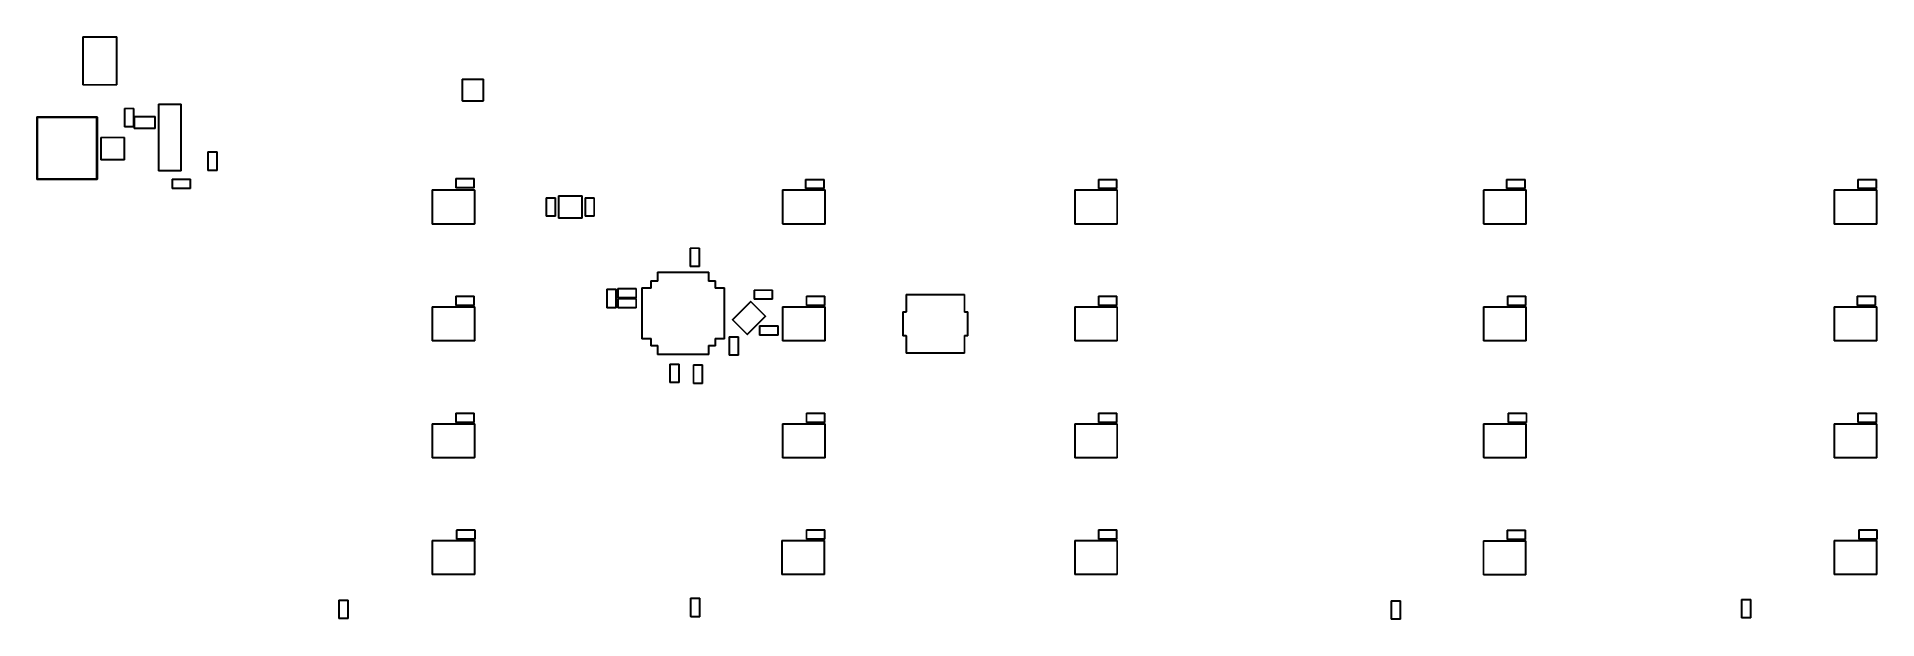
# Model space of a CAD drawing. Extents: x 5 to 305, y -129 to -34.
import ezdxf

# ---------------------------------------------------------------- set-up
doc = ezdxf.new("R2010")
doc.units = 0
doc.layers.add('BLACK', color=7, linetype='CONTINUOUS')

msp = doc.modelspace()

# ---------------------------------------------------------------- linework, layer by layer
at = {"layer": 'BLACK', "linetype": 'CONTINUOUS'}
for p, q in [((12.5999, -34.2), (12.6004, -34.1951)), ((12.6, -34.2012), (12.5999, -34.2)), ((12.6, -41.9988), (12.6, -34.2012)), ((12.6004, -34.1951), (12.6018, -34.1904)), ((12.6018, -34.1904), (12.6041, -34.186)), ((12.6041, -34.186), (12.6072, -34.1822)), ((12.6072, -34.1822), (12.611, -34.1791)), ((12.611, -34.1791), (12.6154, -34.1768)), ((12.6154, -34.1768), (12.6201, -34.1754)), ((12.6201, -34.1754), (12.6238, -34.175)), ((12.6238, -34.175), (12.625, -34.1749)), ((12.6238, -34.175), (12.6238, -34.175)), ((12.625, -34.1749), (12.6262, -34.175)), ((12.6262, -34.175), (18.1238, -34.175)), ((12.65, -34.225), (12.65, -41.975)), ((18.1, -34.225), (12.65, -34.225)), ((18.1, -41.975), (18.1, -34.225)), ((18.1238, -34.175), (18.125, -34.1749)), ((18.125, -34.1749), (18.1262, -34.175)), ((18.1262, -34.175), (18.1299, -34.1754)), ((18.1299, -34.1754), (18.1346, -34.1768)), ((18.1346, -34.1768), (18.139, -34.1791)), ((18.139, -34.1791), (18.1428, -34.1822)), ((18.1428, -34.1822), (18.1459, -34.186)), ((18.1459, -34.186), (18.1482, -34.1904)), ((18.1482, -34.1904), (18.1496, -34.1951)), ((18.1496, -34.1951), (18.1501, -34.2)), ((18.1501, -34.2), (18.15, -34.2012)), ((18.15, -34.2012), (18.15, -41.9988)), ((12.5999, -42), (12.6, -41.9988)), ((12.6004, -42.0049), (12.5999, -42)), ((12.6018, -42.0096), (12.6004, -42.0049)), ((12.65, -41.975), (18.1, -41.975)), ((18.1496, -42.0049), (18.1482, -42.0096)), ((18.1501, -42), (18.1496, -42.0049)), ((18.15, -41.9988), (18.1501, -42)), ((74.4749, -41.1125), (74.4754, -41.1076)), ((74.475, -41.1137), (74.4749, -41.1125)), ((74.475, -44.6113), (74.475, -41.1137)), ((74.4754, -41.1076), (74.4768, -41.1029)), ((74.4768, -41.1029), (74.4791, -41.0985)), ((74.4791, -41.0985), (74.4822, -41.0947)), ((74.4822, -41.0947), (74.486, -41.0916)), ((74.486, -41.0916), (74.4904, -41.0893)), ((74.4904, -41.0893), (74.4951, -41.0879)), ((74.4951, -41.0879), (74.4988, -41.0875)), ((74.4988, -41.0875), (74.5, -41.0874)), ((74.5, -41.0874), (74.5012, -41.0875)), ((74.5012, -41.0875), (77.8988, -41.0875)), ((74.525, -41.1375), (74.525, -44.5875)), ((77.875, -41.1375), (74.525, -41.1375)), ((77.875, -44.5875), (77.875, -41.1375)), ((77.8988, -41.0875), (77.9, -41.0874)), ((77.9, -41.0874), (77.9012, -41.0875)), ((77.9012, -41.0875), (77.9049, -41.0879)), ((77.9049, -41.0879), (77.9096, -41.0893)), ((77.9096, -41.0893), (77.914, -41.0916)), ((77.914, -41.0916), (77.9178, -41.0947)), ((77.9178, -41.0947), (77.9209, -41.0985)), ((77.9209, -41.0985), (77.9232, -41.1029)), ((77.9232, -41.1029), (77.9246, -41.1076)), ((77.9246, -41.1076), (77.9251, -41.1125)), ((77.9251, -41.1125), (77.925, -41.1137)), ((77.925, -41.1137), (77.925, -44.6113)), ((12.6041, -42.014), (12.6018, -42.0096)), ((12.6072, -42.0178), (12.6041, -42.014)), ((12.611, -42.0209), (12.6072, -42.0178)), ((12.6154, -42.0232), (12.611, -42.0209)), ((12.6201, -42.0246), (12.6154, -42.0232)), ((12.625, -42.0251), (12.6201, -42.0246)), ((12.6262, -42.025), (12.625, -42.0251)), ((18.1238, -42.025), (12.6262, -42.025)), ((18.125, -42.0251), (18.1238, -42.025)), ((18.1262, -42.025), (18.125, -42.0251)), ((18.1299, -42.0246), (18.1262, -42.025)), ((18.1262, -42.025), (18.1262, -42.025)), ((18.1346, -42.0232), (18.1299, -42.0246)), ((18.139, -42.0209), (18.1346, -42.0232)), ((18.1428, -42.0178), (18.139, -42.0209)), ((18.1459, -42.014), (18.1428, -42.0178)), ((18.1482, -42.0096), (18.1459, -42.014)), ((74.4749, -44.6125), (74.475, -44.6113)), ((74.4754, -44.6174), (74.4749, -44.6125)), ((74.4768, -44.6221), (74.4754, -44.6174)), ((74.4791, -44.6265), (74.4768, -44.6221)), ((74.4822, -44.6303), (74.4791, -44.6265)), ((74.486, -44.6334), (74.4822, -44.6303)), ((74.4904, -44.6357), (74.486, -44.6334)), ((74.4951, -44.6371), (74.4904, -44.6357)), ((74.4988, -44.6375), (74.4951, -44.6371)), ((74.5, -44.6376), (74.4988, -44.6375)), ((74.4988, -44.6375), (74.4988, -44.6375)), ((74.5012, -44.6375), (74.5, -44.6376)), ((77.8988, -44.6375), (74.5012, -44.6375)), ((74.525, -44.5875), (77.875, -44.5875)), ((77.9, -44.6376), (77.8988, -44.6375)), ((77.9012, -44.6375), (77.9, -44.6376)), ((77.9049, -44.6371), (77.9012, -44.6375)), ((77.9012, -44.6375), (77.9012, -44.6375)), ((77.9096, -44.6357), (77.9049, -44.6371)), ((77.914, -44.6334), (77.9096, -44.6357)), ((77.9178, -44.6303), (77.914, -44.6334)), ((77.9209, -44.6265), (77.9178, -44.6303)), ((77.9232, -44.6221), (77.9209, -44.6265)), ((77.9246, -44.6174), (77.9232, -44.6221)), ((77.9251, -44.6125), (77.9246, -44.6174)), ((77.925, -44.6113), (77.9251, -44.6125)), ((5.1085, -47.2875), (5.1097, -47.2757)), ((5.1088, -47.2905), (5.1085, -47.2875)), ((5.1088, -57.3546), (5.1088, -47.2905)), ((5.1097, -47.2757), (5.1131, -47.2644)), ((5.1131, -47.2644), (5.1187, -47.254)), ((5.1187, -47.254), (5.1262, -47.2449)), ((5.1262, -47.2449), (5.1353, -47.2374)), ((5.1353, -47.2374), (5.1457, -47.2318)), ((5.1457, -47.2318), (5.157, -47.2284)), ((5.157, -47.2284), (5.1658, -47.2275)), ((5.1658, -47.2275), (5.1688, -47.2272)), ((5.1658, -47.2275), (5.1658, -47.2275)), ((5.1688, -47.2272), (5.1718, -47.2275)), ((5.1718, -47.2275), (14.9159, -47.2275)), ((5.2288, -47.3475), (5.2288, -57.2975)), ((14.8588, -47.3475), (5.2288, -47.3475)), ((14.8588, -57.2975), (14.8588, -47.3475)), ((14.9159, -47.2275), (14.9188, -47.2272)), ((14.9188, -47.2272), (14.9217, -47.2275)), ((14.9217, -47.2275), (14.9306, -47.2284)), ((14.9306, -47.2284), (14.9419, -47.2318)), ((14.9419, -47.2318), (14.9523, -47.2374)), ((14.9523, -47.2374), (14.9614, -47.2449)), ((14.9614, -47.2449), (14.9689, -47.254)), ((14.9689, -47.254), (14.9745, -47.2644)), ((14.9745, -47.2644), (14.9779, -47.2757)), ((14.9779, -47.2757), (14.9791, -47.2875)), ((14.9791, -47.2875), (14.9788, -47.2904)), ((14.9788, -47.2904), (14.9788, -57.3546)), ((19.4061, -45.8592), (19.4066, -45.8543)), ((19.4062, -45.8604), (19.4061, -45.8592)), ((19.4062, -48.818), (19.4062, -45.8604)), ((19.4066, -45.8543), (19.408, -45.8496)), ((19.408, -45.8496), (19.4103, -45.8452)), ((19.4103, -45.8452), (19.4134, -45.8414)), ((19.4134, -45.8414), (19.4172, -45.8383)), ((19.4172, -45.8383), (19.4216, -45.836)), ((19.4216, -45.836), (19.4263, -45.8346)), ((19.4263, -45.8346), (19.43, -45.8342)), ((19.43, -45.8342), (19.4312, -45.8341)), ((19.4312, -45.8341), (19.4324, -45.8342)), ((19.4324, -45.8342), (20.89, -45.8342)), ((19.4562, -45.8842), (19.4562, -48.7942)), ((20.8662, -45.8842), (19.4562, -45.8842)), ((20.8662, -48.7942), (20.8662, -45.8842)), ((20.89, -45.8342), (20.8912, -45.8341)), ((20.8912, -45.8341), (20.8924, -45.8342)), ((20.8924, -45.8342), (20.8961, -45.8346)), ((20.8961, -45.8346), (20.9008, -45.836)), ((20.9008, -45.836), (20.9052, -45.8383)), ((20.9052, -45.8383), (20.909, -45.8414)), ((20.909, -45.8414), (20.9121, -45.8452)), ((20.9121, -45.8452), (20.9144, -45.8496)), ((20.9144, -45.8496), (20.9158, -45.8543)), ((20.9158, -45.8543), (20.9163, -45.8592)), ((20.9163, -45.8592), (20.9162, -45.8604)), ((20.9162, -45.8604), (20.9162, -48.818)), ((20.9811, -47.183), (20.9816, -47.1781)), ((20.9812, -47.1842), (20.9811, -47.183)), ((20.9812, -49.0818), (20.9812, -47.1842)), ((20.9816, -47.1781), (20.983, -47.1734)), ((20.983, -47.1734), (20.9853, -47.169)), ((20.9853, -47.169), (20.9884, -47.1652)), ((20.9884, -47.1652), (20.9922, -47.1621)), ((20.9922, -47.1621), (20.9966, -47.1598)), ((20.9966, -47.1598), (21.0013, -47.1584)), ((21.0013, -47.1584), (21.005, -47.158)), ((21.005, -47.158), (21.0062, -47.1579)), ((21.0062, -47.1579), (21.0074, -47.158)), ((21.0074, -47.158), (24.365, -47.158)), ((21.0312, -47.208), (21.0312, -49.058)), ((24.3412, -47.208), (21.0312, -47.208)), ((24.3412, -49.058), (24.3412, -47.208)), ((24.365, -47.158), (24.3662, -47.1579)), ((24.3662, -47.1579), (24.3674, -47.158)), ((24.3674, -47.158), (24.3711, -47.1584)), ((24.3711, -47.1584), (24.3758, -47.1598)), ((24.3758, -47.1598), (24.3802, -47.1621)), ((24.3802, -47.1621), (24.384, -47.1652)), ((24.384, -47.1652), (24.3871, -47.169)), ((24.3871, -47.169), (24.3894, -47.1734)), ((24.3894, -47.1734), (24.3908, -47.1781)), ((24.3908, -47.1781), (24.3913, -47.183)), ((24.3913, -47.183), (24.3912, -47.1842)), ((24.3912, -47.1842), (24.3912, -49.0818)), ((24.9719, -45.19), (24.9724, -45.1851)), ((24.972, -45.1912), (24.9719, -45.19)), ((24.972, -55.9888), (24.972, -45.1912)), ((24.9724, -45.1851), (24.9738, -45.1804)), ((24.9738, -45.1804), (24.9761, -45.176)), ((24.9761, -45.176), (24.9792, -45.1722)), ((24.9792, -45.1722), (24.983, -45.1691)), ((24.983, -45.1691), (24.9874, -45.1668)), ((24.9874, -45.1668), (24.9921, -45.1654)), ((24.9921, -45.1654), (24.9958, -45.165)), ((24.9958, -45.165), (24.997, -45.1649)), ((24.9958, -45.165), (24.9958, -45.165)), ((24.997, -45.1649), (24.9982, -45.165)), ((24.9982, -45.165), (28.5958, -45.165)), ((25.022, -45.215), (25.022, -55.965)), ((28.572, -45.215), (25.022, -45.215)), ((28.572, -55.965), (28.572, -45.215)), ((28.5958, -45.165), (28.597, -45.1649)), ((28.597, -45.1649), (28.5982, -45.165)), ((28.5982, -45.165), (28.5982, -45.165)), ((28.5982, -45.165), (28.6019, -45.1654)), ((28.6019, -45.1654), (28.6066, -45.1668)), ((28.6066, -45.1668), (28.611, -45.1691)), ((28.611, -45.1691), (28.6148, -45.1722)), ((28.6148, -45.1722), (28.6179, -45.176)), ((28.6179, -45.176), (28.6202, -45.1804)), ((28.6202, -45.1804), (28.6216, -45.1851)), ((28.6216, -45.1851), (28.6221, -45.19)), ((28.6221, -45.19), (28.622, -45.1912)), ((28.622, -45.1912), (28.622, -55.9888)), ((15.5374, -50.5875), (15.5379, -50.5826)), ((15.5375, -50.5887), (15.5374, -50.5875)), ((15.5375, -54.1863), (15.5375, -50.5887)), ((15.5379, -50.5826), (15.5393, -50.5779)), ((15.5393, -50.5779), (15.5416, -50.5735)), ((15.5416, -50.5735), (15.5447, -50.5697)), ((15.5447, -50.5697), (15.5485, -50.5666)), ((15.5485, -50.5666), (15.5529, -50.5643)), ((15.5529, -50.5643), (15.5576, -50.5629)), ((15.5576, -50.5629), (15.5613, -50.5625)), ((15.5613, -50.5625), (15.5625, -50.5624)), ((15.5613, -50.5625), (15.5613, -50.5625)), ((15.5625, -50.5624), (15.5637, -50.5625)), ((15.5637, -50.5625), (19.3613, -50.5625)), ((15.5875, -50.6125), (15.5875, -54.1625)), ((19.3375, -50.6125), (15.5875, -50.6125)), ((19.3375, -54.1625), (19.3375, -50.6125)), ((19.3613, -50.5625), (19.3625, -50.5624)), ((19.3625, -50.5624), (19.3637, -50.5625)), ((19.3637, -50.5625), (19.3637, -50.5625)), ((19.3637, -50.5625), (19.3674, -50.5629)), ((19.3674, -50.5629), (19.3721, -50.5643)), ((19.3721, -50.5643), (19.3765, -50.5666)), ((19.3765, -50.5666), (19.3803, -50.5697)), ((19.3803, -50.5697), (19.3834, -50.5735)), ((19.3834, -50.5735), (19.3857, -50.5779)), ((19.3857, -50.5779), (19.3871, -50.5826)), ((19.3871, -50.5826), (19.3876, -50.5875)), ((19.3876, -50.5875), (19.3875, -50.5887)), ((19.3875, -50.5887), (19.3875, -54.1863)), ((19.4061, -48.8192), (19.4062, -48.818)), ((19.4066, -48.8241), (19.4061, -48.8192)), ((19.408, -48.8288), (19.4066, -48.8241)), ((19.4103, -48.8332), (19.408, -48.8288)), ((19.4134, -48.837), (19.4103, -48.8332)), ((19.4172, -48.8401), (19.4134, -48.837)), ((19.4216, -48.8424), (19.4172, -48.8401)), ((19.4263, -48.8438), (19.4216, -48.8424)), ((19.43, -48.8442), (19.4263, -48.8438)), ((19.4312, -48.8443), (19.43, -48.8442)), ((19.43, -48.8442), (19.43, -48.8442)), ((19.4324, -48.8442), (19.4312, -48.8443)), ((20.89, -48.8442), (19.4324, -48.8442)), ((19.4562, -48.7942), (20.8662, -48.7942)), ((20.8912, -48.8443), (20.89, -48.8442)), ((20.8924, -48.8442), (20.8912, -48.8443)), ((20.8961, -48.8438), (20.8924, -48.8442)), ((20.8924, -48.8442), (20.8924, -48.8442)), ((20.9008, -48.8424), (20.8961, -48.8438)), ((20.9052, -48.8401), (20.9008, -48.8424)), ((20.909, -48.837), (20.9052, -48.8401)), ((20.9121, -48.8332), (20.909, -48.837)), ((20.9144, -48.8288), (20.9121, -48.8332)), ((20.9158, -48.8241), (20.9144, -48.8288)), ((20.9163, -48.8192), (20.9158, -48.8241)), ((20.9162, -48.818), (20.9163, -48.8192)), ((20.9811, -49.083), (20.9812, -49.0818)), ((20.9816, -49.0879), (20.9811, -49.083)), ((20.983, -49.0926), (20.9816, -49.0879)), ((20.9853, -49.097), (20.983, -49.0926)), ((20.9884, -49.1008), (20.9853, -49.097)), ((20.9922, -49.1039), (20.9884, -49.1008)), ((20.9966, -49.1062), (20.9922, -49.1039)), ((21.0013, -49.1076), (20.9966, -49.1062)), ((21.005, -49.108), (21.0013, -49.1076)), ((21.0062, -49.1081), (21.005, -49.108)), ((21.005, -49.108), (21.005, -49.108)), ((21.0074, -49.108), (21.0062, -49.1081)), ((24.365, -49.108), (21.0074, -49.108)), ((21.0312, -49.058), (24.3412, -49.058)), ((24.3662, -49.1081), (24.365, -49.108)), ((24.3674, -49.108), (24.3662, -49.1081)), ((24.3711, -49.1076), (24.3674, -49.108)), ((24.3674, -49.108), (24.3674, -49.108)), ((24.3758, -49.1062), (24.3711, -49.1076)), ((24.3802, -49.1039), (24.3758, -49.1062)), ((24.384, -49.1008), (24.3802, -49.1039)), ((24.3871, -49.097), (24.384, -49.1008)), ((24.3894, -49.0926), (24.3871, -49.097)), ((24.3908, -49.0879), (24.3894, -49.0926)), ((24.3913, -49.083), (24.3908, -49.0879)), ((24.3912, -49.0818), (24.3913, -49.083)), ((32.9951, -52.9712), (32.9956, -52.9663)), ((32.9952, -52.9724), (32.9951, -52.9712)), ((32.9952, -55.93), (32.9952, -52.9724)), ((32.9956, -52.9663), (32.997, -52.9616)), ((32.997, -52.9616), (32.9993, -52.9572)), ((32.9993, -52.9572), (33.0024, -52.9534)), ((33.0024, -52.9534), (33.0062, -52.9503)), ((33.0062, -52.9503), (33.0106, -52.948)), ((33.0106, -52.948), (33.0153, -52.9466)), ((33.0153, -52.9466), (33.019, -52.9462)), ((33.019, -52.9462), (33.0202, -52.9461)), ((33.0202, -52.9461), (33.0214, -52.9462)), ((33.0214, -52.9462), (34.479, -52.9462)), ((33.0452, -52.9962), (33.0452, -55.9062)), ((34.4552, -52.9962), (33.0452, -52.9962)), ((34.4552, -55.9062), (34.4552, -52.9962)), ((34.479, -52.9462), (34.4802, -52.9461)), ((34.4802, -52.9461), (34.4814, -52.9462)), ((34.4814, -52.9462), (34.4851, -52.9466)), ((34.4851, -52.9466), (34.4898, -52.948)), ((34.4898, -52.948), (34.4942, -52.9503)), ((34.4942, -52.9503), (34.498, -52.9534)), ((34.498, -52.9534), (34.5011, -52.9572)), ((34.5011, -52.9572), (34.5034, -52.9616)), ((34.5034, -52.9616), (34.5048, -52.9663)), ((34.5048, -52.9663), (34.5053, -52.9712)), ((34.5053, -52.9712), (34.5052, -52.9724)), ((34.5052, -52.9724), (34.5052, -55.93)), ((15.5374, -54.1875), (15.5375, -54.1863)), ((15.5379, -54.1924), (15.5374, -54.1875)), ((15.5393, -54.1971), (15.5379, -54.1924)), ((15.5416, -54.2015), (15.5393, -54.1971)), ((15.5447, -54.2053), (15.5416, -54.2015)), ((15.5485, -54.2084), (15.5447, -54.2053)), ((15.5529, -54.2107), (15.5485, -54.2084)), ((15.5576, -54.2121), (15.5529, -54.2107)), ((15.5625, -54.2126), (15.5576, -54.2121)), ((15.5637, -54.2125), (15.5625, -54.2126)), ((19.3613, -54.2125), (15.5637, -54.2125)), ((15.5875, -54.1625), (19.3375, -54.1625)), ((19.3625, -54.2126), (19.3613, -54.2125)), ((19.3674, -54.2121), (19.3625, -54.2126)), ((19.3721, -54.2107), (19.3674, -54.2121)), ((19.3765, -54.2084), (19.3721, -54.2107)), ((19.3803, -54.2053), (19.3765, -54.2084)), ((19.3834, -54.2015), (19.3803, -54.2053)), ((19.3857, -54.1971), (19.3834, -54.2015)), ((19.3871, -54.1924), (19.3857, -54.1971)), ((19.3875, -54.1887), (19.3871, -54.1924)), ((19.3875, -54.1863), (19.3876, -54.1875)), ((19.3876, -54.1875), (19.3875, -54.1887)), ((19.3875, -54.1887), (19.3875, -54.1887)), ((24.9719, -55.99), (24.972, -55.9888)), ((24.9724, -55.9949), (24.9719, -55.99)), ((24.9738, -55.9996), (24.9724, -55.9949)), ((24.9761, -56.004), (24.9738, -55.9996)), ((24.9792, -56.0078), (24.9761, -56.004)), ((24.983, -56.0109), (24.9792, -56.0078)), ((24.9874, -56.0132), (24.983, -56.0109)), ((24.9921, -56.0146), (24.9874, -56.0132)), ((24.997, -56.0151), (24.9921, -56.0146)), ((24.9982, -56.015), (24.997, -56.0151)), ((28.5958, -56.015), (24.9982, -56.015)), ((25.022, -55.965), (28.572, -55.965)), ((28.597, -56.0151), (28.5958, -56.015)), ((28.6019, -56.0146), (28.597, -56.0151)), ((28.6066, -56.0132), (28.6019, -56.0146)), ((28.611, -56.0109), (28.6066, -56.0132)), ((28.6148, -56.0078), (28.611, -56.0109)), ((28.6179, -56.004), (28.6148, -56.0078)), ((28.6202, -55.9996), (28.6179, -56.004)), ((28.6216, -55.9949), (28.6202, -55.9996)), ((28.622, -55.9912), (28.6216, -55.9949)), ((28.622, -55.9888), (28.6221, -55.99)), ((28.6221, -55.99), (28.622, -55.9912)), ((28.622, -55.9912), (28.622, -55.9912)), ((32.9951, -55.9312), (32.9952, -55.93)), ((32.9956, -55.9361), (32.9951, -55.9312)), ((32.997, -55.9408), (32.9956, -55.9361)), ((32.9993, -55.9452), (32.997, -55.9408)), ((33.0024, -55.949), (32.9993, -55.9452)), ((33.0062, -55.9521), (33.0024, -55.949)), ((33.0106, -55.9544), (33.0062, -55.9521)), ((33.0153, -55.9558), (33.0106, -55.9544)), ((33.019, -55.9562), (33.0153, -55.9558)), ((33.0202, -55.9563), (33.019, -55.9562)), ((33.019, -55.9562), (33.019, -55.9562)), ((33.0214, -55.9562), (33.0202, -55.9563)), ((34.479, -55.9562), (33.0214, -55.9562)), ((33.0452, -55.9062), (34.4552, -55.9062)), ((34.4802, -55.9563), (34.479, -55.9562)), ((34.4814, -55.9562), (34.4802, -55.9563)), ((34.4851, -55.9558), (34.4814, -55.9562)), ((34.4814, -55.9562), (34.4814, -55.9562)), ((34.4898, -55.9544), (34.4851, -55.9558)), ((34.4942, -55.9521), (34.4898, -55.9544)), ((34.498, -55.949), (34.4942, -55.9521)), ((34.5011, -55.9452), (34.498, -55.949)), ((34.5034, -55.9408), (34.5011, -55.9452)), ((34.5048, -55.9361), (34.5034, -55.9408)), ((34.5053, -55.9312), (34.5048, -55.9361)), ((34.5052, -55.93), (34.5053, -55.9312)), ((5.1085, -57.3575), (5.1088, -57.3546)), ((5.1097, -57.3693), (5.1085, -57.3575)), ((5.1131, -57.3806), (5.1097, -57.3693)), ((5.1183, -57.3902), (5.1131, -57.3806)), ((5.1187, -57.391), (5.1183, -57.3902)), ((5.1262, -57.4001), (5.1187, -57.391)), ((5.1353, -57.4076), (5.1262, -57.4001)), ((5.1457, -57.4132), (5.1353, -57.4076)), ((5.157, -57.4166), (5.1457, -57.4132)), ((5.1688, -57.4178), (5.157, -57.4166)), ((5.1717, -57.4175), (5.1688, -57.4178)), ((14.9159, -57.4175), (5.1717, -57.4175)), ((5.2288, -57.2975), (14.8588, -57.2975)), ((14.9188, -57.4178), (14.9159, -57.4175)), ((14.9217, -57.4175), (14.9188, -57.4178)), ((14.9306, -57.4166), (14.9217, -57.4175)), ((14.9217, -57.4175), (14.9217, -57.4175)), ((14.9419, -57.4132), (14.9306, -57.4166)), ((14.9523, -57.4076), (14.9419, -57.4132)), ((14.9614, -57.4001), (14.9523, -57.4076)), ((14.9689, -57.391), (14.9614, -57.4001)), ((14.9745, -57.3806), (14.9689, -57.391)), ((14.9779, -57.3693), (14.9745, -57.3806)), ((14.9791, -57.3575), (14.9779, -57.3693)), ((14.9788, -57.3546), (14.9791, -57.3575)), ((27.1579, -57.4042), (27.1584, -57.3993)), ((27.158, -57.4054), (27.1579, -57.4042)), ((27.1579, -58.8642), (27.158, -58.863)), ((27.1584, -58.8691), (27.1579, -58.8642)), ((27.158, -58.863), (27.158, -57.4054)), ((27.1584, -57.3993), (27.1598, -57.3946)), ((27.1598, -58.8738), (27.1584, -58.8691)), ((27.1598, -57.3946), (27.1621, -57.3902)), ((27.1621, -58.8782), (27.1598, -58.8738)), ((27.1621, -57.3902), (27.1652, -57.3864)), ((27.1652, -58.882), (27.1621, -58.8782)), ((27.1652, -57.3864), (27.169, -57.3833)), ((27.169, -58.8851), (27.1652, -58.882)), ((27.169, -57.3833), (27.1734, -57.381)), ((27.1734, -58.8874), (27.169, -58.8851)), ((27.1734, -57.381), (27.1781, -57.3796)), ((27.1781, -58.8888), (27.1734, -58.8874)), ((27.1781, -57.3796), (27.1818, -57.3792)), ((27.1818, -58.8892), (27.1781, -58.8888)), ((27.1818, -57.3792), (27.183, -57.3791)), ((27.183, -58.8893), (27.1818, -58.8892)), ((27.1818, -58.8892), (27.1818, -58.8892)), ((27.183, -57.3791), (27.1842, -57.3792)), ((27.1842, -58.8892), (27.183, -58.8893)), ((27.1842, -57.3792), (30.1418, -57.3792)), ((30.1418, -58.8892), (27.1842, -58.8892)), ((27.208, -57.4292), (27.208, -58.8392)), ((30.118, -57.4292), (27.208, -57.4292)), ((27.208, -58.8392), (30.118, -58.8392)), ((30.118, -58.8392), (30.118, -57.4292)), ((30.1418, -57.3792), (30.143, -57.3791)), ((30.143, -58.8893), (30.1418, -58.8892)), ((30.143, -57.3791), (30.1442, -57.3792)), ((30.1442, -58.8892), (30.143, -58.8893)), ((30.1442, -57.3792), (30.1479, -57.3796)), ((30.1479, -58.8888), (30.1442, -58.8892)), ((30.1442, -58.8892), (30.1442, -58.8892)), ((30.1479, -57.3796), (30.1526, -57.381)), ((30.1526, -58.8874), (30.1479, -58.8888)), ((30.1526, -57.381), (30.157, -57.3833)), ((30.157, -58.8851), (30.1526, -58.8874)), ((30.157, -57.3833), (30.1608, -57.3864)), ((30.1608, -58.882), (30.157, -58.8851)), ((30.1608, -57.3864), (30.1639, -57.3902)), ((30.1639, -58.8782), (30.1608, -58.882)), ((30.1639, -57.3902), (30.1662, -57.3946)), ((30.1662, -58.8738), (30.1639, -58.8782)), ((30.1662, -57.3946), (30.1676, -57.3993)), ((30.1676, -58.8691), (30.1662, -58.8738)), ((30.1676, -57.3993), (30.1681, -57.4042)), ((30.1681, -58.8642), (30.1676, -58.8691)), ((30.1681, -57.4042), (30.168, -57.4054)), ((30.168, -57.4054), (30.168, -58.863)), ((30.168, -58.863), (30.1681, -58.8642)), ((69.5499, -59.1625), (69.5504, -59.1576)), ((69.55, -59.1637), (69.5499, -59.1625)), ((69.55, -64.6613), (69.55, -59.1637)), ((69.5504, -59.1576), (69.5518, -59.1529)), ((69.5518, -59.1529), (69.5541, -59.1485)), ((69.5541, -59.1485), (69.5572, -59.1447)), ((69.5572, -59.1447), (69.561, -59.1416)), ((69.561, -59.1416), (69.5654, -59.1393)), ((69.5654, -59.1393), (69.5701, -59.1379)), ((69.5701, -59.1379), (69.5738, -59.1375)), ((69.5738, -59.1375), (69.575, -59.1374)), ((69.5738, -59.1375), (69.5738, -59.1375)), ((69.575, -59.1374), (69.5762, -59.1375)), ((69.5762, -59.1375), (76.4738, -59.1375)), ((69.6, -59.1875), (69.6, -64.6375)), ((76.45, -59.1875), (69.6, -59.1875)), ((73.4249, -57.309), (73.4254, -57.3041)), ((73.425, -57.3102), (73.4249, -57.309)), ((73.4249, -58.769), (73.425, -58.7678)), ((73.4254, -58.7739), (73.4249, -58.769)), ((73.425, -58.7678), (73.425, -57.3102)), ((73.4254, -57.3041), (73.4268, -57.2994)), ((73.4268, -58.7786), (73.4254, -58.7739)), ((73.4268, -57.2994), (73.4291, -57.295)), ((73.4291, -58.783), (73.4268, -58.7786)), ((73.4291, -57.295), (73.4322, -57.2912)), ((73.4322, -58.7868), (73.4291, -58.783)), ((73.4322, -57.2912), (73.436, -57.2881)), ((73.436, -58.7899), (73.4322, -58.7868)), ((73.436, -57.2881), (73.4404, -57.2858)), ((73.4404, -58.7922), (73.436, -58.7899)), ((73.4404, -57.2858), (73.4451, -57.2844)), ((73.4451, -58.7936), (73.4404, -58.7922)), ((73.4451, -57.2844), (73.4488, -57.284)), ((73.4488, -58.794), (73.4451, -58.7936)), ((73.4488, -57.284), (73.45, -57.2839)), ((73.45, -58.7941), (73.4488, -58.794)), ((73.4488, -58.794), (73.4488, -58.794)), ((73.45, -57.2839), (73.4512, -57.284)), ((73.4512, -58.794), (73.45, -58.7941)), ((73.4512, -57.284), (76.4088, -57.284)), ((76.4088, -58.794), (73.4512, -58.794)), ((73.475, -57.334), (73.475, -58.744)), ((76.385, -57.334), (73.475, -57.334)), ((73.475, -58.744), (76.385, -58.744)), ((76.385, -58.744), (76.385, -57.334)), ((76.4088, -57.284), (76.41, -57.2839)), ((76.41, -58.7941), (76.4088, -58.794)), ((76.41, -57.2839), (76.4112, -57.284)), ((76.4112, -58.794), (76.41, -58.7941)), ((76.4112, -57.284), (76.4149, -57.2844)), ((76.4149, -58.7936), (76.4112, -58.794)), ((76.4112, -58.794), (76.4112, -58.794)), ((76.4149, -57.2844), (76.4196, -57.2858)), ((76.4196, -58.7922), (76.4149, -58.7936)), ((76.4196, -57.2858), (76.424, -57.2881)), ((76.424, -58.7899), (76.4196, -58.7922)), ((76.424, -57.2881), (76.4278, -57.2912)), ((76.4278, -58.7868), (76.424, -58.7899)), ((76.4278, -57.2912), (76.4309, -57.295)), ((76.4309, -58.783), (76.4278, -58.7868)), ((76.4309, -57.295), (76.4332, -57.2994)), ((76.4332, -58.7786), (76.4309, -58.783)), ((76.4332, -57.2994), (76.4346, -57.3041)), ((76.4346, -58.7739), (76.4332, -58.7786)), ((76.4346, -57.3041), (76.4351, -57.309)), ((76.4351, -58.769), (76.4346, -58.7739)), ((76.4351, -57.309), (76.435, -57.3102)), ((76.435, -57.3102), (76.435, -58.7678)), ((76.435, -58.7678), (76.4351, -58.769)), ((76.45, -64.6375), (76.45, -59.1875)), ((76.4738, -59.1375), (76.475, -59.1374)), ((76.475, -59.1374), (76.4762, -59.1375)), ((76.4762, -59.1375), (76.4762, -59.1375)), ((76.4762, -59.1375), (76.4799, -59.1379)), ((76.4799, -59.1379), (76.4846, -59.1393)), ((76.4846, -59.1393), (76.489, -59.1416)), ((76.489, -59.1416), (76.4928, -59.1447)), ((76.4928, -59.1447), (76.4959, -59.1485)), ((76.4959, -59.1485), (76.4982, -59.1529)), ((76.4982, -59.1529), (76.4996, -59.1576)), ((76.4996, -59.1576), (76.5001, -59.1625)), ((76.5001, -59.1625), (76.5, -59.1637)), ((76.5, -59.1637), (76.5, -64.6613)), ((126.7, -59.1576), (126.702, -59.1529)), ((126.7, -59.1625), (126.7, -59.1576)), ((126.7, -59.1637), (126.7, -59.1625)), ((126.7, -64.6613), (126.7, -59.1637)), ((126.702, -59.1529), (126.704, -59.1485)), ((126.704, -59.1485), (126.707, -59.1447)), ((126.707, -59.1447), (126.711, -59.1416)), ((126.711, -59.1416), (126.715, -59.1393)), ((126.715, -59.1393), (126.72, -59.1379)), ((126.72, -59.1379), (126.724, -59.1375)), ((126.724, -59.1375), (126.725, -59.1374)), ((126.724, -59.1375), (126.724, -59.1375)), ((126.725, -59.1374), (126.726, -59.1375)), ((126.726, -59.1375), (133.624, -59.1375)), ((126.75, -59.1875), (126.75, -64.6375)), ((133.6, -59.1875), (126.75, -59.1875)), ((130.448, -57.4311), (130.45, -57.4264)), ((130.448, -57.436), (130.448, -57.4311)), ((130.448, -57.4372), (130.448, -57.436)), ((130.448, -58.8948), (130.448, -57.4372)), ((130.448, -58.896), (130.448, -58.8948)), ((130.448, -58.9009), (130.448, -58.896)), ((130.45, -58.9056), (130.448, -58.9009)), ((130.45, -57.4264), (130.452, -57.422)), ((130.452, -58.91), (130.45, -58.9056)), ((130.452, -57.422), (130.455, -57.4182)), ((130.455, -58.9138), (130.452, -58.91)), ((130.455, -57.4182), (130.459, -57.4151)), ((130.459, -58.9169), (130.455, -58.9138)), ((130.459, -57.4151), (130.463, -57.4128)), ((130.463, -58.9192), (130.459, -58.9169)), ((130.463, -57.4128), (130.468, -57.4114)), ((130.468, -58.9206), (130.463, -58.9192)), ((130.468, -57.4114), (130.472, -57.411)), ((130.472, -58.921), (130.468, -58.9206)), ((130.472, -57.411), (130.473, -57.4109)), ((130.473, -58.9211), (130.472, -58.921)), ((130.472, -58.921), (130.472, -58.921)), ((130.473, -57.4109), (130.474, -57.411)), ((130.474, -58.921), (130.473, -58.9211)), ((130.474, -57.411), (133.432, -57.411)), ((133.432, -58.921), (130.474, -58.921)), ((130.498, -57.461), (130.498, -58.871)), ((133.408, -57.461), (130.498, -57.461)), ((130.498, -58.871), (133.408, -58.871)), ((133.408, -58.871), (133.408, -57.461)), ((133.432, -57.411), (133.433, -57.4109)), ((133.433, -58.9211), (133.432, -58.921)), ((133.433, -57.4109), (133.434, -57.411)), ((133.434, -58.921), (133.433, -58.9211)), ((133.434, -57.411), (133.438, -57.4114)), ((133.438, -58.9206), (133.434, -58.921)), ((133.434, -58.921), (133.434, -58.921)), ((133.438, -57.4114), (133.443, -57.4128)), ((133.443, -58.9192), (133.438, -58.9206)), ((133.443, -57.4128), (133.447, -57.4151)), ((133.447, -58.9169), (133.443, -58.9192)), ((133.447, -57.4151), (133.451, -57.4182)), ((133.451, -58.9138), (133.447, -58.9169)), ((133.451, -57.4182), (133.454, -57.422)), ((133.454, -58.91), (133.451, -58.9138)), ((133.454, -57.422), (133.456, -57.4264)), ((133.456, -58.9056), (133.454, -58.91)), ((133.456, -57.4264), (133.458, -57.4311)), ((133.458, -58.9009), (133.456, -58.9056)), ((133.458, -57.4311), (133.458, -57.436)), ((133.458, -57.436), (133.458, -57.4372)), ((133.458, -57.4372), (133.458, -58.8948)), ((133.458, -58.8948), (133.458, -58.896)), ((133.458, -58.896), (133.458, -58.9009)), ((133.6, -64.6375), (133.6, -59.1875)), ((133.624, -59.1375), (133.625, -59.1374)), ((133.625, -59.1374), (133.626, -59.1375)), ((133.626, -59.1375), (133.626, -59.1375)), ((133.626, -59.1375), (133.63, -59.1379)), ((133.63, -59.1379), (133.635, -59.1393)), ((133.635, -59.1393), (133.639, -59.1416)), ((133.639, -59.1416), (133.643, -59.1447)), ((133.643, -59.1447), (133.646, -59.1485)), ((133.646, -59.1485), (133.648, -59.1529)), ((133.648, -59.1529), (133.65, -59.1576)), ((133.65, -59.1576), (133.65, -59.1625)), ((133.65, -59.1625), (133.65, -59.1637)), ((133.65, -59.1637), (133.65, -64.6613)), ((174.325, -59.1576), (174.327, -59.1529)), ((174.325, -59.1625), (174.325, -59.1576)), ((174.325, -59.1637), (174.325, -59.1625)), ((174.325, -64.6613), (174.325, -59.1637)), ((174.327, -59.1529), (174.329, -59.1485)), ((174.329, -59.1485), (174.332, -59.1447)), ((174.332, -59.1447), (174.336, -59.1416)), ((174.336, -59.1416), (174.34, -59.1393)), ((174.34, -59.1393), (174.345, -59.1379)), ((174.345, -59.1379), (174.349, -59.1375)), ((174.349, -59.1375), (174.35, -59.1374)), ((174.349, -59.1375), (174.349, -59.1375)), ((174.35, -59.1374), (174.351, -59.1375)), ((174.351, -59.1375), (181.249, -59.1375)), ((174.375, -59.1875), (174.375, -64.6375)), ((181.225, -59.1875), (174.375, -59.1875)), ((178.2, -57.4311), (178.202, -57.4264)), ((178.2, -57.436), (178.2, -57.4311)), ((178.2, -57.4372), (178.2, -57.436)), ((178.2, -58.8948), (178.2, -57.4372)), ((178.2, -58.896), (178.2, -58.8948)), ((178.2, -58.9009), (178.2, -58.896)), ((178.202, -58.9056), (178.2, -58.9009)), ((178.202, -57.4264), (178.204, -57.422)), ((178.204, -58.91), (178.202, -58.9056)), ((178.204, -57.422), (178.207, -57.4182)), ((178.207, -58.9138), (178.204, -58.91)), ((178.207, -57.4182), (178.211, -57.4151)), ((178.211, -58.9169), (178.207, -58.9138)), ((178.211, -57.4151), (178.215, -57.4128)), ((178.215, -58.9192), (178.211, -58.9169)), ((178.215, -57.4128), (178.22, -57.4114)), ((178.22, -58.9206), (178.215, -58.9192)), ((178.22, -57.4114), (178.224, -57.411)), ((178.224, -58.921), (178.22, -58.9206)), ((178.224, -57.411), (178.225, -57.4109)), ((178.225, -58.9211), (178.224, -58.921)), ((178.224, -58.921), (178.224, -58.921)), ((178.225, -57.4109), (178.226, -57.411)), ((178.226, -58.921), (178.225, -58.9211)), ((178.226, -57.411), (181.184, -57.411)), ((181.184, -58.921), (178.226, -58.921)), ((178.25, -57.461), (178.25, -58.871)), ((181.16, -57.461), (178.25, -57.461)), ((178.25, -58.871), (181.16, -58.871)), ((181.16, -58.871), (181.16, -57.461)), ((181.184, -57.411), (181.185, -57.4109)), ((181.185, -58.9211), (181.184, -58.921)), ((181.185, -57.4109), (181.186, -57.411)), ((181.186, -58.921), (181.185, -58.9211)), ((181.186, -57.411), (181.19, -57.4114)), ((181.19, -58.9206), (181.186, -58.921)), ((181.186, -58.921), (181.186, -58.921)), ((181.19, -57.4114), (181.195, -57.4128)), ((181.195, -58.9192), (181.19, -58.9206)), ((181.195, -57.4128), (181.199, -57.4151)), ((181.199, -58.9169), (181.195, -58.9192)), ((181.199, -57.4151), (181.203, -57.4182)), ((181.203, -58.9138), (181.199, -58.9169)), ((181.203, -57.4182), (181.206, -57.422)), ((181.206, -58.91), (181.203, -58.9138)), ((181.206, -57.422), (181.208, -57.4264)), ((181.208, -58.9056), (181.206, -58.91)), ((181.208, -57.4264), (181.21, -57.4311)), ((181.21, -58.9009), (181.208, -58.9056)), ((181.21, -57.4311), (181.21, -57.436)), ((181.21, -57.436), (181.21, -57.4372)), ((181.21, -57.4372), (181.21, -58.8948)), ((181.21, -58.8948), (181.21, -58.896)), ((181.21, -58.896), (181.21, -58.9009)), ((181.225, -64.6375), (181.225, -59.1875)), ((181.249, -59.1375), (181.25, -59.1374)), ((181.25, -59.1374), (181.251, -59.1375)), ((181.251, -59.1375), (181.251, -59.1375)), ((181.251, -59.1375), (181.255, -59.1379)), ((181.255, -59.1379), (181.26, -59.1393)), ((181.26, -59.1393), (181.264, -59.1416)), ((181.264, -59.1416), (181.268, -59.1447)), ((181.268, -59.1447), (181.271, -59.1485)), ((181.271, -59.1485), (181.273, -59.1529)), ((181.273, -59.1529), (181.275, -59.1576)), ((181.275, -59.1576), (181.275, -59.1625)), ((181.275, -59.1625), (181.275, -59.1637)), ((181.275, -59.1637), (181.275, -64.6613)), ((241, -59.1576), (241.002, -59.1529)), ((241, -59.1625), (241, -59.1576)), ((241, -59.1637), (241, -59.1625)), ((241, -64.6613), (241, -59.1637)), ((241.002, -59.1529), (241.004, -59.1485)), ((241.004, -59.1485), (241.007, -59.1447)), ((241.007, -59.1447), (241.011, -59.1416)), ((241.011, -59.1416), (241.015, -59.1393)), ((241.015, -59.1393), (241.02, -59.1379)), ((241.02, -59.1379), (241.024, -59.1375)), ((241.024, -59.1375), (241.025, -59.1374)), ((241.024, -59.1375), (241.024, -59.1375)), ((241.025, -59.1374), (241.026, -59.1375)), ((241.026, -59.1375), (247.924, -59.1375)), ((241.05, -59.1875), (241.05, -64.6375)), ((247.9, -59.1875), (241.05, -59.1875)), ((244.748, -57.4311), (244.75, -57.4264)), ((244.748, -57.436), (244.748, -57.4311)), ((244.748, -57.4372), (244.748, -57.436)), ((244.748, -58.8948), (244.748, -57.4372)), ((244.748, -58.896), (244.748, -58.8948)), ((244.748, -58.9009), (244.748, -58.896)), ((244.75, -58.9056), (244.748, -58.9009)), ((244.75, -57.4264), (244.752, -57.422)), ((244.752, -58.91), (244.75, -58.9056)), ((244.752, -57.422), (244.755, -57.4182)), ((244.755, -58.9138), (244.752, -58.91)), ((244.755, -57.4182), (244.759, -57.4151)), ((244.759, -58.9169), (244.755, -58.9138)), ((244.759, -57.4151), (244.763, -57.4128)), ((244.763, -58.9192), (244.759, -58.9169)), ((244.763, -57.4128), (244.768, -57.4114)), ((244.768, -58.9206), (244.763, -58.9192)), ((244.768, -57.4114), (244.772, -57.411)), ((244.772, -58.921), (244.768, -58.9206)), ((244.772, -57.411), (244.773, -57.4109)), ((244.773, -58.9211), (244.772, -58.921)), ((244.772, -58.921), (244.772, -58.921)), ((244.773, -57.4109), (244.774, -57.411)), ((244.774, -58.921), (244.773, -58.9211)), ((244.774, -57.411), (247.732, -57.411)), ((247.732, -58.921), (244.774, -58.921)), ((244.798, -57.461), (244.798, -58.871)), ((247.708, -57.461), (244.798, -57.461)), ((244.798, -58.871), (247.708, -58.871)), ((247.708, -58.871), (247.708, -57.461)), ((247.732, -57.411), (247.733, -57.4109)), ((247.733, -58.9211), (247.732, -58.921)), ((247.733, -57.4109), (247.734, -57.411)), ((247.734, -58.921), (247.733, -58.9211)), ((247.734, -57.411), (247.738, -57.4114)), ((247.738, -58.9206), (247.734, -58.921)), ((247.734, -58.921), (247.734, -58.921)), ((247.738, -57.4114), (247.743, -57.4128)), ((247.743, -58.9192), (247.738, -58.9206)), ((247.743, -57.4128), (247.747, -57.4151)), ((247.747, -58.9169), (247.743, -58.9192)), ((247.747, -57.4151), (247.751, -57.4182)), ((247.751, -58.9138), (247.747, -58.9169)), ((247.751, -57.4182), (247.754, -57.422)), ((247.754, -58.91), (247.751, -58.9138)), ((247.754, -57.422), (247.756, -57.4264)), ((247.756, -58.9056), (247.754, -58.91)), ((247.756, -57.4264), (247.758, -57.4311)), ((247.758, -58.9009), (247.756, -58.9056)), ((247.758, -57.4311), (247.758, -57.436)), ((247.758, -57.436), (247.758, -57.4372)), ((247.758, -57.4372), (247.758, -58.8948)), ((247.758, -58.8948), (247.758, -58.896)), ((247.758, -58.896), (247.758, -58.9009)), ((247.9, -64.6375), (247.9, -59.1875)), ((247.924, -59.1375), (247.925, -59.1374)), ((247.925, -59.1374), (247.926, -59.1375)), ((247.926, -59.1375), (247.926, -59.1375)), ((247.926, -59.1375), (247.93, -59.1379)), ((247.93, -59.1379), (247.935, -59.1393)), ((247.935, -59.1393), (247.939, -59.1416)), ((247.939, -59.1416), (247.943, -59.1447)), ((247.943, -59.1447), (247.946, -59.1485)), ((247.946, -59.1485), (247.948, -59.1529)), ((247.948, -59.1529), (247.95, -59.1576)), ((247.95, -59.1576), (247.95, -59.1625)), ((247.95, -59.1625), (247.95, -59.1637)), ((247.95, -59.1637), (247.95, -64.6613)), ((298.15, -59.1576), (298.152, -59.1529)), ((298.15, -59.1625), (298.15, -59.1576)), ((298.15, -59.1637), (298.15, -59.1625)), ((298.15, -64.6613), (298.15, -59.1637)), ((298.152, -59.1529), (298.154, -59.1485)), ((298.154, -59.1485), (298.157, -59.1447)), ((298.157, -59.1447), (298.161, -59.1416)), ((298.161, -59.1416), (298.165, -59.1393)), ((298.165, -59.1393), (298.17, -59.1379)), ((298.17, -59.1379), (298.174, -59.1375)), ((298.174, -59.1375), (298.175, -59.1374)), ((298.174, -59.1375), (298.174, -59.1375)), ((298.175, -59.1374), (298.176, -59.1375)), ((298.176, -59.1375), (305.074, -59.1375)), ((298.2, -59.1875), (298.2, -64.6375)), ((305.05, -59.1875), (298.2, -59.1875)), ((302.025, -57.4311), (302.027, -57.4264)), ((302.025, -57.436), (302.025, -57.4311)), ((302.025, -57.4372), (302.025, -57.436)), ((302.025, -58.8948), (302.025, -57.4372)), ((302.025, -58.896), (302.025, -58.8948)), ((302.025, -58.9009), (302.025, -58.896)), ((302.027, -58.9056), (302.025, -58.9009)), ((302.027, -57.4264), (302.029, -57.422)), ((302.029, -58.91), (302.027, -58.9056)), ((302.029, -57.422), (302.032, -57.4182)), ((302.032, -58.9138), (302.029, -58.91)), ((302.032, -57.4182), (302.036, -57.4151)), ((302.036, -58.9169), (302.032, -58.9138)), ((302.036, -57.4151), (302.04, -57.4128)), ((302.04, -58.9192), (302.036, -58.9169)), ((302.04, -57.4128), (302.045, -57.4114)), ((302.045, -58.9206), (302.04, -58.9192)), ((302.045, -57.4114), (302.049, -57.411)), ((302.049, -58.921), (302.045, -58.9206)), ((302.049, -57.411), (302.05, -57.4109)), ((302.05, -58.9211), (302.049, -58.921)), ((302.049, -58.921), (302.049, -58.921)), ((302.05, -57.4109), (302.051, -57.411)), ((302.051, -58.921), (302.05, -58.9211)), ((302.051, -57.411), (305.009, -57.411)), ((305.009, -58.921), (302.051, -58.921)), ((302.075, -57.461), (302.075, -58.871)), ((304.985, -57.461), (302.075, -57.461)), ((302.075, -58.871), (304.985, -58.871)), ((304.985, -58.871), (304.985, -57.461)), ((305.009, -57.411), (305.01, -57.4109)), ((305.01, -58.9211), (305.009, -58.921)), ((305.01, -57.4109), (305.011, -57.411)), ((305.011, -58.921), (305.01, -58.9211)), ((305.011, -57.411), (305.015, -57.4114)), ((305.015, -58.9206), (305.011, -58.921)), ((305.011, -58.921), (305.011, -58.921)), ((305.015, -57.4114), (305.02, -57.4128)), ((305.02, -58.9192), (305.015, -58.9206)), ((305.02, -57.4128), (305.024, -57.4151)), ((305.024, -58.9169), (305.02, -58.9192)), ((305.024, -57.4151), (305.028, -57.4182)), ((305.028, -58.9138), (305.024, -58.9169)), ((305.028, -57.4182), (305.031, -57.422)), ((305.031, -58.91), (305.028, -58.9138)), ((305.031, -57.422), (305.033, -57.4264)), ((305.033, -58.9056), (305.031, -58.91)), ((305.033, -57.4264), (305.035, -57.4311)), ((305.035, -58.9009), (305.033, -58.9056)), ((305.035, -57.4311), (305.035, -57.436)), ((305.035, -57.436), (305.035, -57.4372)), ((305.035, -57.4372), (305.035, -58.8948)), ((305.035, -58.8948), (305.035, -58.896)), ((305.035, -58.896), (305.035, -58.9009)), ((305.05, -64.6375), (305.05, -59.1875)), ((305.074, -59.1375), (305.075, -59.1374)), ((305.075, -59.1374), (305.076, -59.1375)), ((305.076, -59.1375), (305.076, -59.1375)), ((305.076, -59.1375), (305.08, -59.1379)), ((305.08, -59.1379), (305.085, -59.1393)), ((305.085, -59.1393), (305.089, -59.1416)), ((305.089, -59.1416), (305.093, -59.1447)), ((305.093, -59.1447), (305.096, -59.1485)), ((305.096, -59.1485), (305.098, -59.1529)), ((305.098, -59.1529), (305.1, -59.1576)), ((305.1, -59.1576), (305.1, -59.1625)), ((305.1, -59.1625), (305.1, -59.1637)), ((305.1, -59.1637), (305.1, -64.6613)), ((88.1449, -60.4325), (88.1454, -60.4276)), ((88.145, -60.4337), (88.1449, -60.4325)), ((88.145, -63.3913), (88.145, -60.4337)), ((88.1454, -60.4276), (88.1468, -60.4229)), ((88.1468, -60.4229), (88.1491, -60.4185)), ((88.1491, -60.4185), (88.1522, -60.4147)), ((88.1522, -60.4147), (88.156, -60.4116)), ((88.156, -60.4116), (88.1604, -60.4093)), ((88.1604, -60.4093), (88.1651, -60.4079)), ((88.1651, -60.4079), (88.1688, -60.4075)), ((88.1688, -60.4075), (88.17, -60.4074)), ((88.17, -60.4074), (88.1712, -60.4075)), ((88.1712, -60.4075), (89.6288, -60.4075)), ((88.195, -60.4575), (88.195, -63.3675)), ((89.605, -60.4575), (88.195, -60.4575)), ((89.605, -63.3675), (89.605, -60.4575)), ((89.6288, -60.4075), (89.63, -60.4074)), ((89.63, -60.4074), (89.6312, -60.4075)), ((89.6312, -60.4075), (89.6349, -60.4079)), ((89.6349, -60.4079), (89.6396, -60.4093)), ((89.6396, -60.4093), (89.644, -60.4116)), ((89.644, -60.4116), (89.6478, -60.4147)), ((89.6478, -60.4147), (89.6509, -60.4185)), ((89.6509, -60.4185), (89.6532, -60.4229)), ((89.6532, -60.4229), (89.6546, -60.4276)), ((89.6546, -60.4276), (89.6551, -60.4325)), ((89.6551, -60.4325), (89.655, -60.4337)), ((89.655, -60.4337), (89.655, -63.3913)), ((90.1499, -60.1125), (90.1504, -60.1076)), ((90.15, -60.1137), (90.1499, -60.1125)), ((90.15, -63.7113), (90.15, -60.1137)), ((90.1504, -60.1076), (90.1518, -60.1029)), ((90.1518, -60.1029), (90.1541, -60.0985)), ((90.1541, -60.0985), (90.1572, -60.0947)), ((90.1572, -60.0947), (90.161, -60.0916)), ((90.161, -60.0916), (90.1654, -60.0893)), ((90.1654, -60.0893), (90.1701, -60.0879)), ((90.1701, -60.0879), (90.1738, -60.0875)), ((90.1738, -60.0875), (90.175, -60.0874)), ((90.175, -60.0874), (90.1762, -60.0875)), ((90.1762, -60.0875), (93.9738, -60.0875)), ((90.2, -60.1375), (90.2, -63.6875)), ((93.95, -60.1375), (90.2, -60.1375)), ((93.95, -63.6875), (93.95, -60.1375)), ((93.9738, -60.0875), (93.975, -60.0874)), ((93.975, -60.0874), (93.9762, -60.0875)), ((93.9762, -60.0875), (93.9799, -60.0879)), ((93.9799, -60.0879), (93.9846, -60.0893)), ((93.9846, -60.0893), (93.989, -60.0916)), ((93.989, -60.0916), (93.9928, -60.0947)), ((93.9928, -60.0947), (93.9959, -60.0985)), ((93.9959, -60.0985), (93.9982, -60.1029)), ((93.9982, -60.1029), (93.9996, -60.1076)), ((93.9996, -60.1076), (94.0001, -60.1125)), ((94.0001, -60.1125), (94, -60.1137)), ((94, -60.1137), (94, -63.7113)), ((94.4949, -60.4325), (94.4954, -60.4276)), ((94.495, -60.4337), (94.4949, -60.4325)), ((94.495, -63.3913), (94.495, -60.4337)), ((94.4954, -60.4276), (94.4968, -60.4229)), ((94.4968, -60.4229), (94.4991, -60.4185)), ((94.4991, -60.4185), (94.5022, -60.4147)), ((94.5022, -60.4147), (94.506, -60.4116)), ((94.506, -60.4116), (94.5104, -60.4093)), ((94.5104, -60.4093), (94.5151, -60.4079)), ((94.5151, -60.4079), (94.5188, -60.4075)), ((94.5188, -60.4075), (94.52, -60.4074)), ((94.52, -60.4074), (94.5212, -60.4075)), ((94.5212, -60.4075), (95.9788, -60.4075)), ((94.545, -60.4575), (94.545, -63.3675)), ((95.955, -60.4575), (94.545, -60.4575)), ((95.955, -63.3675), (95.955, -60.4575)), ((95.9788, -60.4075), (95.98, -60.4074)), ((95.98, -60.4074), (95.9812, -60.4075)), ((95.9812, -60.4075), (95.9849, -60.4079)), ((95.9849, -60.4079), (95.9896, -60.4093)), ((95.9896, -60.4093), (95.994, -60.4116)), ((95.994, -60.4116), (95.9978, -60.4147)), ((95.9978, -60.4147), (96.0009, -60.4185)), ((96.0009, -60.4185), (96.0032, -60.4229)), ((96.0032, -60.4229), (96.0046, -60.4276)), ((96.0046, -60.4276), (96.0051, -60.4325)), ((96.0051, -60.4325), (96.005, -60.4337)), ((96.005, -60.4337), (96.005, -63.3913)), ((69.5499, -64.6625), (69.55, -64.6613)), ((69.5504, -64.6674), (69.5499, -64.6625)), ((69.5518, -64.6721), (69.5504, -64.6674)), ((69.5541, -64.6765), (69.5518, -64.6721)), ((69.5572, -64.6803), (69.5541, -64.6765)), ((69.561, -64.6834), (69.5572, -64.6803)), ((69.5654, -64.6857), (69.561, -64.6834)), ((69.5701, -64.6871), (69.5654, -64.6857)), ((69.575, -64.6876), (69.5701, -64.6871)), ((69.5762, -64.6875), (69.575, -64.6876)), ((76.4738, -64.6875), (69.5762, -64.6875)), ((69.6, -64.6375), (76.45, -64.6375)), ((76.475, -64.6876), (76.4738, -64.6875)), ((76.4799, -64.6871), (76.475, -64.6876)), ((76.4846, -64.6857), (76.4799, -64.6871)), ((76.489, -64.6834), (76.4846, -64.6857)), ((76.4928, -64.6803), (76.489, -64.6834)), ((76.4959, -64.6765), (76.4928, -64.6803)), ((76.4982, -64.6721), (76.4959, -64.6765)), ((76.4996, -64.6674), (76.4982, -64.6721)), ((76.5, -64.6637), (76.4996, -64.6674)), ((76.5, -64.6613), (76.5001, -64.6625)), ((76.5001, -64.6625), (76.5, -64.6637)), ((76.5, -64.6637), (76.5, -64.6637)), ((88.1449, -63.3925), (88.145, -63.3913)), ((88.1454, -63.3974), (88.1449, -63.3925)), ((88.1468, -63.4021), (88.1454, -63.3974)), ((88.1491, -63.4065), (88.1468, -63.4021)), ((88.1522, -63.4103), (88.1491, -63.4065)), ((88.156, -63.4134), (88.1522, -63.4103)), ((88.1604, -63.4157), (88.156, -63.4134)), ((88.1651, -63.4171), (88.1604, -63.4157)), ((88.1688, -63.4175), (88.1651, -63.4171)), ((88.17, -63.4176), (88.1688, -63.4175)), ((88.1688, -63.4175), (88.1688, -63.4175)), ((88.1712, -63.4175), (88.17, -63.4176)), ((89.6288, -63.4175), (88.1712, -63.4175)), ((88.195, -63.3675), (89.605, -63.3675)), ((89.63, -63.4176), (89.6288, -63.4175)), ((89.6312, -63.4175), (89.63, -63.4176)), ((89.6349, -63.4171), (89.6312, -63.4175)), ((89.6312, -63.4175), (89.6312, -63.4175)), ((89.6396, -63.4157), (89.6349, -63.4171)), ((89.644, -63.4134), (89.6396, -63.4157)), ((89.6478, -63.4103), (89.644, -63.4134)), ((89.6509, -63.4065), (89.6478, -63.4103)), ((89.6532, -63.4021), (89.6509, -63.4065)), ((89.6546, -63.3974), (89.6532, -63.4021)), ((89.6551, -63.3925), (89.6546, -63.3974)), ((89.655, -63.3913), (89.6551, -63.3925)), ((90.1499, -63.7125), (90.15, -63.7113)), ((90.1504, -63.7174), (90.1499, -63.7125)), ((90.1518, -63.7221), (90.1504, -63.7174)), ((90.1541, -63.7265), (90.1518, -63.7221)), ((90.1572, -63.7303), (90.1541, -63.7265)), ((90.161, -63.7334), (90.1572, -63.7303)), ((90.1654, -63.7357), (90.161, -63.7334)), ((90.1701, -63.7371), (90.1654, -63.7357)), ((90.1738, -63.7375), (90.1701, -63.7371)), ((90.175, -63.7376), (90.1738, -63.7375)), ((90.1738, -63.7375), (90.1738, -63.7375)), ((90.1762, -63.7375), (90.175, -63.7376)), ((93.9738, -63.7375), (90.1762, -63.7375)), ((90.2, -63.6875), (93.95, -63.6875)), ((93.975, -63.7376), (93.9738, -63.7375)), ((93.9762, -63.7375), (93.975, -63.7376)), ((93.9799, -63.7371), (93.9762, -63.7375)), ((93.9762, -63.7375), (93.9762, -63.7375)), ((93.9846, -63.7357), (93.9799, -63.7371)), ((93.989, -63.7334), (93.9846, -63.7357)), ((93.9928, -63.7303), (93.989, -63.7334)), ((93.9959, -63.7265), (93.9928, -63.7303)), ((93.9982, -63.7221), (93.9959, -63.7265)), ((93.9996, -63.7174), (93.9982, -63.7221)), ((94.0001, -63.7125), (93.9996, -63.7174)), ((94, -63.7113), (94.0001, -63.7125)), ((94.4949, -63.3925), (94.495, -63.3913)), ((94.4954, -63.3974), (94.4949, -63.3925)), ((94.4968, -63.4021), (94.4954, -63.3974)), ((94.4991, -63.4065), (94.4968, -63.4021)), ((94.5022, -63.4103), (94.4991, -63.4065)), ((94.506, -63.4134), (94.5022, -63.4103)), ((94.5104, -63.4157), (94.506, -63.4134)), ((94.5151, -63.4171), (94.5104, -63.4157)), ((94.5188, -63.4175), (94.5151, -63.4171)), ((94.52, -63.4176), (94.5188, -63.4175)), ((94.5188, -63.4175), (94.5188, -63.4175)), ((94.5212, -63.4175), (94.52, -63.4176)), ((95.9788, -63.4175), (94.5212, -63.4175)), ((94.545, -63.3675), (95.955, -63.3675)), ((95.98, -63.4176), (95.9788, -63.4175)), ((95.9812, -63.4175), (95.98, -63.4176)), ((95.9849, -63.4171), (95.9812, -63.4175)), ((95.9812, -63.4175), (95.9812, -63.4175)), ((95.9896, -63.4157), (95.9849, -63.4171)), ((95.994, -63.4134), (95.9896, -63.4157)), ((95.9978, -63.4103), (95.994, -63.4134)), ((96.0009, -63.4065), (95.9978, -63.4103)), ((96.0032, -63.4021), (96.0009, -63.4065)), ((96.0046, -63.3974), (96.0032, -63.4021)), ((96.0051, -63.3925), (96.0046, -63.3974)), ((96.005, -63.3913), (96.0051, -63.3925)), ((126.7, -64.6625), (126.7, -64.6613)), ((126.7, -64.6674), (126.7, -64.6625)), ((126.702, -64.6721), (126.7, -64.6674)), ((126.704, -64.6765), (126.702, -64.6721)), ((126.707, -64.6803), (126.704, -64.6765)), ((126.711, -64.6834), (126.707, -64.6803)), ((126.715, -64.6857), (126.711, -64.6834)), ((126.72, -64.6871), (126.715, -64.6857)), ((126.725, -64.6876), (126.72, -64.6871)), ((126.726, -64.6875), (126.725, -64.6876)), ((133.624, -64.6875), (126.726, -64.6875)), ((126.75, -64.6375), (133.6, -64.6375)), ((133.625, -64.6876), (133.624, -64.6875)), ((133.63, -64.6871), (133.625, -64.6876)), ((133.635, -64.6857), (133.63, -64.6871)), ((133.639, -64.6834), (133.635, -64.6857)), ((133.643, -64.6803), (133.639, -64.6834)), ((133.646, -64.6765), (133.643, -64.6803)), ((133.648, -64.6721), (133.646, -64.6765)), ((133.65, -64.6674), (133.648, -64.6721)), ((133.65, -64.6613), (133.65, -64.6625)), ((133.65, -64.6625), (133.65, -64.6637)), ((133.65, -64.6637), (133.65, -64.6637)), ((133.65, -64.6637), (133.65, -64.6674)), ((174.325, -64.6625), (174.325, -64.6613)), ((174.325, -64.6674), (174.325, -64.6625)), ((174.327, -64.6721), (174.325, -64.6674)), ((174.329, -64.6765), (174.327, -64.6721)), ((174.332, -64.6803), (174.329, -64.6765)), ((174.336, -64.6834), (174.332, -64.6803)), ((174.34, -64.6857), (174.336, -64.6834)), ((174.345, -64.6871), (174.34, -64.6857)), ((174.35, -64.6876), (174.345, -64.6871)), ((174.351, -64.6875), (174.35, -64.6876)), ((181.249, -64.6875), (174.351, -64.6875)), ((174.375, -64.6375), (181.225, -64.6375)), ((181.25, -64.6876), (181.249, -64.6875)), ((181.255, -64.6871), (181.25, -64.6876)), ((181.26, -64.6857), (181.255, -64.6871)), ((181.264, -64.6834), (181.26, -64.6857)), ((181.268, -64.6803), (181.264, -64.6834)), ((181.271, -64.6765), (181.268, -64.6803)), ((181.273, -64.6721), (181.271, -64.6765)), ((181.275, -64.6674), (181.273, -64.6721)), ((181.275, -64.6613), (181.275, -64.6625)), ((181.275, -64.6625), (181.275, -64.6637)), ((181.275, -64.6637), (181.275, -64.6637)), ((181.275, -64.6637), (181.275, -64.6674)), ((241, -64.6625), (241, -64.6613)), ((241, -64.6674), (241, -64.6625)), ((241.002, -64.6721), (241, -64.6674)), ((241.004, -64.6765), (241.002, -64.6721)), ((241.007, -64.6803), (241.004, -64.6765)), ((241.011, -64.6834), (241.007, -64.6803)), ((241.015, -64.6857), (241.011, -64.6834)), ((241.02, -64.6871), (241.015, -64.6857)), ((241.025, -64.6876), (241.02, -64.6871)), ((241.026, -64.6875), (241.025, -64.6876)), ((247.924, -64.6875), (241.026, -64.6875)), ((241.05, -64.6375), (247.9, -64.6375)), ((247.925, -64.6876), (247.924, -64.6875)), ((247.93, -64.6871), (247.925, -64.6876)), ((247.935, -64.6857), (247.93, -64.6871)), ((247.939, -64.6834), (247.935, -64.6857)), ((247.943, -64.6803), (247.939, -64.6834)), ((247.946, -64.6765), (247.943, -64.6803)), ((247.948, -64.6721), (247.946, -64.6765)), ((247.95, -64.6674), (247.948, -64.6721)), ((247.95, -64.6613), (247.95, -64.6625)), ((247.95, -64.6625), (247.95, -64.6637)), ((247.95, -64.6637), (247.95, -64.6637)), ((247.95, -64.6637), (247.95, -64.6674)), ((298.15, -64.6625), (298.15, -64.6613)), ((298.15, -64.6674), (298.15, -64.6625)), ((298.152, -64.6721), (298.15, -64.6674)), ((298.154, -64.6765), (298.152, -64.6721)), ((298.157, -64.6803), (298.154, -64.6765)), ((298.161, -64.6834), (298.157, -64.6803)), ((298.165, -64.6857), (298.161, -64.6834)), ((298.17, -64.6871), (298.165, -64.6857)), ((298.175, -64.6876), (298.17, -64.6871)), ((298.176, -64.6875), (298.175, -64.6876)), ((305.074, -64.6875), (298.176, -64.6875)), ((298.2, -64.6375), (305.05, -64.6375)), ((305.075, -64.6876), (305.074, -64.6875)), ((305.08, -64.6871), (305.075, -64.6876)), ((305.085, -64.6857), (305.08, -64.6871)), ((305.089, -64.6834), (305.085, -64.6857)), ((305.093, -64.6803), (305.089, -64.6834)), ((305.096, -64.6765), (305.093, -64.6803)), ((305.098, -64.6721), (305.096, -64.6765)), ((305.1, -64.6674), (305.098, -64.6721)), ((305.1, -64.6613), (305.1, -64.6625)), ((305.1, -64.6625), (305.1, -64.6637)), ((305.1, -64.6637), (305.1, -64.6637)), ((305.1, -64.6637), (305.1, -64.6674)), ((111.64, -68.6191), (111.642, -68.6144)), ((111.64, -68.624), (111.64, -68.6191)), ((111.64, -68.6252), (111.64, -68.624)), ((111.64, -71.5828), (111.64, -68.6252)), ((111.642, -68.6144), (111.644, -68.61)), ((111.644, -68.61), (111.647, -68.6062)), ((111.647, -68.6062), (111.651, -68.6031)), ((111.651, -68.6031), (111.655, -68.6008)), ((111.655, -68.6008), (111.66, -68.5994)), ((111.66, -68.5994), (111.664, -68.599)), ((111.664, -68.599), (111.665, -68.5989)), ((111.665, -68.5989), (111.666, -68.599)), ((111.666, -68.599), (113.124, -68.599)), ((111.69, -68.649), (111.69, -71.559)), ((113.1, -68.649), (111.69, -68.649)), ((113.1, -71.559), (113.1, -68.649)), ((113.124, -68.599), (113.125, -68.5989)), ((113.125, -68.5989), (113.126, -68.599)), ((113.126, -68.599), (113.13, -68.5994)), ((113.13, -68.5994), (113.135, -68.6008)), ((113.135, -68.6008), (113.139, -68.6031)), ((113.139, -68.6031), (113.143, -68.6062)), ((113.143, -68.6062), (113.146, -68.61)), ((113.146, -68.61), (113.148, -68.6144)), ((113.148, -68.6144), (113.15, -68.6191)), ((113.15, -68.6191), (113.15, -68.624)), ((113.15, -68.624), (113.15, -68.6252)), ((113.15, -68.6252), (113.15, -71.5828)), ((111.64, -71.584), (111.64, -71.5828)), ((111.64, -71.5889), (111.64, -71.584)), ((111.642, -71.5936), (111.64, -71.5889)), ((111.644, -71.598), (111.642, -71.5936)), ((111.647, -71.6018), (111.644, -71.598)), ((111.651, -71.6049), (111.647, -71.6018)), ((111.655, -71.6072), (111.651, -71.6049)), ((111.66, -71.6086), (111.655, -71.6072)), ((111.664, -71.609), (111.66, -71.6086)), ((111.665, -71.6091), (111.664, -71.609)), ((111.664, -71.609), (111.664, -71.609)), ((111.666, -71.609), (111.665, -71.6091)), ((113.124, -71.609), (111.666, -71.609)), ((111.69, -71.559), (113.1, -71.559)), ((113.125, -71.6091), (113.124, -71.609)), ((113.126, -71.609), (113.125, -71.6091)), ((113.13, -71.6086), (113.126, -71.609)), ((113.126, -71.609), (113.126, -71.609)), ((113.135, -71.6072), (113.13, -71.6086)), ((113.139, -71.6049), (113.135, -71.6072)), ((113.143, -71.6018), (113.139, -71.6049)), ((113.146, -71.598), (113.143, -71.6018)), ((113.148, -71.5936), (113.146, -71.598)), ((113.15, -71.5889), (113.148, -71.5936)), ((113.15, -71.5828), (113.15, -71.584)), ((113.15, -71.584), (113.15, -71.5889)), ((105.215, -73.9931), (105.217, -73.9884)), ((105.215, -73.998), (105.215, -73.9931)), ((105.215, -73.9992), (105.215, -73.998)), ((105.215, -75.073), (105.215, -73.9992)), ((105.217, -73.9884), (105.219, -73.984)), ((105.219, -73.984), (105.222, -73.9802)), ((105.222, -73.9802), (105.226, -73.9771)), ((105.226, -73.9771), (105.23, -73.9748)), ((105.23, -73.9748), (105.235, -73.9734)), ((105.235, -73.9734), (105.239, -73.973)), ((105.239, -73.973), (105.24, -73.9729)), ((105.24, -73.9729), (105.241, -73.973)), ((105.241, -73.973), (106.315, -73.973)), ((106.339, -74.023), (105.265, -74.023)), ((105.265, -74.023), (105.265, -75.0968)), ((106.315, -72.5431), (106.317, -72.5384)), ((106.315, -72.548), (106.315, -72.5431)), ((106.315, -72.5492), (106.315, -72.548)), ((106.315, -73.973), (106.315, -72.5492)), ((106.317, -72.5384), (106.319, -72.534)), ((106.319, -72.534), (106.322, -72.5302)), ((106.322, -72.5302), (106.326, -72.5271)), ((106.326, -72.5271), (106.33, -72.5248)), ((106.33, -72.5248), (106.335, -72.5234)), ((106.335, -72.5234), (106.339, -72.523)), ((106.339, -72.523), (106.34, -72.5229)), ((106.34, -74.0231), (106.339, -74.023)), ((106.34, -72.5229), (106.341, -72.523)), ((106.345, -74.0226), (106.34, -74.0231)), ((106.341, -72.523), (114.639, -72.523)), ((106.35, -74.0212), (106.345, -74.0226)), ((106.354, -74.0189), (106.35, -74.0212)), ((106.358, -74.0158), (106.354, -74.0189)), ((106.361, -74.012), (106.358, -74.0158)), ((106.363, -74.0076), (106.361, -74.012)), ((106.365, -74.0029), (106.363, -74.0076)), ((114.615, -72.573), (106.365, -72.573)), ((106.365, -72.573), (106.365, -73.9968)), ((106.365, -73.9968), (106.365, -73.998)), ((106.365, -73.998), (106.365, -73.9992)), ((106.365, -73.9992), (106.365, -74.0029)), ((114.615, -73.9968), (114.615, -72.573)), ((114.615, -73.998), (114.615, -73.9968)), ((114.615, -74.0029), (114.615, -73.998)), ((114.617, -74.0076), (114.615, -74.0029)), ((114.619, -74.012), (114.617, -74.0076)), ((114.622, -74.0158), (114.619, -74.012)), ((114.626, -74.0189), (114.622, -74.0158)), ((114.63, -74.0212), (114.626, -74.0189)), ((114.635, -74.0226), (114.63, -74.0212)), ((114.639, -74.023), (114.635, -74.0226)), ((114.639, -72.523), (114.64, -72.5229)), ((114.64, -74.0231), (114.639, -74.023)), ((114.639, -74.023), (114.639, -74.023)), ((114.64, -72.5229), (114.641, -72.523)), ((114.641, -74.023), (114.64, -74.0231)), ((114.641, -72.523), (114.641, -72.523)), ((114.641, -72.523), (114.645, -72.5234)), ((115.715, -74.023), (114.641, -74.023)), ((114.645, -72.5234), (114.65, -72.5248)), ((114.65, -72.5248), (114.654, -72.5271)), ((114.654, -72.5271), (114.658, -72.5302)), ((114.658, -72.5302), (114.661, -72.534)), ((114.661, -72.534), (114.663, -72.5384)), ((114.663, -72.5384), (114.665, -72.5431)), ((114.665, -72.5431), (114.665, -72.548)), ((114.665, -72.548), (114.665, -72.5492)), ((114.665, -72.5492), (114.665, -73.973)), ((114.665, -73.973), (115.739, -73.973)), ((115.715, -75.0968), (115.715, -74.023)), ((115.739, -73.973), (115.74, -73.9729)), ((115.74, -73.9729), (115.741, -73.973)), ((115.741, -73.973), (115.741, -73.973)), ((115.741, -73.973), (115.745, -73.9734)), ((115.745, -73.9734), (115.75, -73.9748)), ((115.75, -73.9748), (115.754, -73.9771)), ((115.754, -73.9771), (115.758, -73.9802)), ((115.758, -73.9802), (115.761, -73.984)), ((115.761, -73.984), (115.763, -73.9884)), ((115.763, -73.9884), (115.765, -73.9931)), ((115.765, -73.9931), (115.765, -73.998)), ((115.765, -73.998), (115.765, -73.9992)), ((115.765, -73.9992), (115.765, -75.073)), ((73.4249, -76.486), (73.4254, -76.4811)), ((73.425, -76.4872), (73.4249, -76.486)), ((73.4249, -77.946), (73.425, -77.9448)), ((73.4254, -77.9509), (73.4249, -77.946)), ((73.425, -77.9448), (73.425, -76.4872)), ((73.4254, -76.4811), (73.4268, -76.4764)), ((73.4268, -77.9556), (73.4254, -77.9509)), ((73.4268, -76.4764), (73.4291, -76.472)), ((73.4291, -77.96), (73.4268, -77.9556)), ((73.4291, -76.472), (73.4322, -76.4682)), ((73.4322, -77.9638), (73.4291, -77.96)), ((73.4322, -76.4682), (73.436, -76.4651)), ((73.436, -77.9669), (73.4322, -77.9638)), ((73.436, -76.4651), (73.4404, -76.4628)), ((73.4404, -77.9692), (73.436, -77.9669)), ((73.4404, -76.4628), (73.4451, -76.4614)), ((73.4451, -77.9706), (73.4404, -77.9692)), ((73.4451, -76.4614), (73.4488, -76.461)), ((73.4488, -77.971), (73.4451, -77.9706)), ((73.4488, -76.461), (73.45, -76.4609)), ((73.45, -77.9711), (73.4488, -77.971)), ((73.4488, -77.971), (73.4488, -77.971)), ((73.45, -76.4609), (73.4512, -76.461)), ((73.4512, -77.971), (73.45, -77.9711)), ((73.4512, -76.461), (76.4088, -76.461)), ((76.4088, -77.971), (73.4512, -77.971)), ((73.475, -76.511), (73.475, -77.921)), ((76.385, -76.511), (73.475, -76.511)), ((73.475, -77.921), (76.385, -77.921)), ((76.385, -77.921), (76.385, -76.511)), ((76.4088, -76.461), (76.41, -76.4609)), ((76.41, -77.9711), (76.4088, -77.971)), ((76.41, -76.4609), (76.4112, -76.461)), ((76.4112, -77.971), (76.41, -77.9711)), ((76.4112, -76.461), (76.4149, -76.4614)), ((76.4149, -77.9706), (76.4112, -77.971)), ((76.4112, -77.971), (76.4112, -77.971)), ((76.4149, -76.4614), (76.4196, -76.4628)), ((76.4196, -77.9692), (76.4149, -77.9706)), ((76.4196, -76.4628), (76.424, -76.4651)), ((76.424, -77.9669), (76.4196, -77.9692)), ((76.424, -76.4651), (76.4278, -76.4682)), ((76.4278, -77.9638), (76.424, -77.9669)), ((76.4278, -76.4682), (76.4309, -76.472)), ((76.4309, -77.96), (76.4278, -77.9638)), ((76.4309, -76.472), (76.4332, -76.4764)), ((76.4332, -77.9556), (76.4309, -77.96)), ((76.4332, -76.4764), (76.4346, -76.4811)), ((76.4346, -77.9509), (76.4332, -77.9556)), ((76.4346, -76.4811), (76.4351, -76.486)), ((76.4351, -77.946), (76.4346, -77.9509)), ((76.4351, -76.486), (76.435, -76.4872)), ((76.435, -76.4872), (76.435, -77.9448)), ((76.435, -77.9448), (76.4351, -77.946)), ((98.0509, -75.355), (98.0514, -75.3501)), ((98.051, -75.3562), (98.0509, -75.355)), ((98.051, -78.3138), (98.051, -75.3562)), ((98.0514, -75.3501), (98.0528, -75.3454)), ((98.0528, -75.3454), (98.0551, -75.341)), ((98.0551, -75.341), (98.0582, -75.3372)), ((98.0582, -75.3372), (98.062, -75.3341)), ((98.062, -75.3341), (98.0664, -75.3318)), ((98.0664, -75.3318), (98.0711, -75.3304)), ((98.0711, -75.3304), (98.0748, -75.33)), ((98.0748, -75.33), (98.076, -75.3299)), ((98.076, -75.3299), (98.0772, -75.33)), ((98.0772, -75.33), (99.5348, -75.33)), ((98.101, -75.38), (98.101, -78.29)), ((99.511, -75.38), (98.101, -75.38)), ((99.511, -78.29), (99.511, -75.38)), ((99.5348, -75.33), (99.536, -75.3299)), ((99.536, -75.3299), (99.5372, -75.33)), ((99.5372, -75.33), (99.5409, -75.3304)), ((99.5409, -75.3304), (99.5456, -75.3318)), ((99.5456, -75.3318), (99.55, -75.3341)), ((99.55, -75.3341), (99.5538, -75.3372)), ((99.5538, -75.3372), (99.5569, -75.341)), ((99.5569, -75.341), (99.5592, -75.3454)), ((99.5592, -75.3454), (99.5606, -75.3501)), ((99.5606, -75.3501), (99.5611, -75.355)), ((99.5611, -75.355), (99.561, -75.3562)), ((99.561, -75.3562), (99.561, -78.3138)), ((99.8409, -75.216), (99.8414, -75.2111)), ((99.841, -75.2172), (99.8409, -75.216)), ((99.8409, -76.676), (99.841, -76.6748)), ((99.8414, -76.6809), (99.8409, -76.676)), ((99.8409, -76.867), (99.8414, -76.8621)), ((99.841, -76.8682), (99.8409, -76.867)), ((99.841, -76.6748), (99.841, -75.2172)), ((99.841, -78.3258), (99.841, -76.8682)), ((99.8414, -75.2111), (99.8428, -75.2064)), ((99.8428, -76.6856), (99.8414, -76.6809)), ((99.8414, -76.8621), (99.8428, -76.8574)), ((99.8428, -75.2064), (99.8451, -75.202)), ((99.8451, -76.69), (99.8428, -76.6856)), ((99.8428, -76.8574), (99.8451, -76.853)), ((99.8451, -75.202), (99.8482, -75.1982)), ((99.8482, -76.6938), (99.8451, -76.69)), ((99.8451, -76.853), (99.8482, -76.8492)), ((99.8482, -75.1982), (99.852, -75.1951)), ((99.852, -76.6969), (99.8482, -76.6938)), ((99.8482, -76.8492), (99.852, -76.8461)), ((99.852, -75.1951), (99.8564, -75.1928)), ((99.8564, -76.6992), (99.852, -76.6969)), ((99.852, -76.8461), (99.8564, -76.8438)), ((99.8564, -75.1928), (99.8611, -75.1914)), ((99.8611, -76.7006), (99.8564, -76.6992)), ((99.8564, -76.8438), (99.8611, -76.8424)), ((99.8611, -75.1914), (99.8648, -75.191)), ((99.8648, -76.701), (99.8611, -76.7006)), ((99.8611, -76.8424), (99.8648, -76.842)), ((99.8648, -75.191), (99.866, -75.1909)), ((99.866, -76.7011), (99.8648, -76.701)), ((99.8648, -76.701), (99.8648, -76.701)), ((99.8648, -76.842), (99.866, -76.8419)), ((99.866, -75.1909), (99.8672, -75.191)), ((99.8672, -76.701), (99.866, -76.7011)), ((99.866, -76.8419), (99.8672, -76.842)), ((99.8672, -75.191), (102.825, -75.191)), ((102.825, -76.701), (99.8672, -76.701)), ((99.8672, -76.842), (102.825, -76.842)), ((99.891, -75.241), (99.891, -76.651)), ((102.801, -75.241), (99.891, -75.241)), ((99.891, -76.651), (102.801, -76.651)), ((99.891, -76.892), (99.891, -78.302)), ((102.801, -76.892), (99.891, -76.892)), ((102.801, -76.651), (102.801, -75.241)), ((102.801, -78.302), (102.801, -76.892)), ((102.825, -75.191), (102.826, -75.1909)), ((102.826, -76.7011), (102.825, -76.701)), ((102.825, -76.842), (102.826, -76.8419)), ((102.826, -75.1909), (102.827, -75.191)), ((102.827, -76.701), (102.826, -76.7011)), ((102.826, -76.8419), (102.827, -76.842)), ((102.827, -75.191), (102.831, -75.1914)), ((102.831, -76.7006), (102.827, -76.701)), ((102.827, -76.701), (102.827, -76.701)), ((102.827, -76.842), (102.831, -76.8424)), ((102.831, -75.1914), (102.836, -75.1928)), ((102.836, -76.6992), (102.831, -76.7006)), ((102.831, -76.8424), (102.836, -76.8438)), ((102.836, -75.1928), (102.84, -75.1951)), ((102.84, -76.6969), (102.836, -76.6992)), ((102.836, -76.8438), (102.84, -76.8461)), ((102.84, -75.1951), (102.844, -75.1982)), ((102.844, -76.6938), (102.84, -76.6969)), ((102.84, -76.8461), (102.844, -76.8492)), ((102.844, -75.1982), (102.847, -75.202)), ((102.847, -76.69), (102.844, -76.6938)), ((102.844, -76.8492), (102.847, -76.853)), ((102.847, -75.202), (102.849, -75.2064)), ((102.849, -76.6856), (102.847, -76.69)), ((102.847, -76.853), (102.849, -76.8574)), ((102.849, -75.2064), (102.851, -75.2111)), ((102.851, -76.6809), (102.849, -76.6856)), ((102.849, -76.8574), (102.851, -76.8621)), ((102.851, -75.2111), (102.851, -75.216)), ((102.851, -75.216), (102.851, -75.2172)), ((102.851, -75.2172), (102.851, -76.6748)), ((102.851, -76.6748), (102.851, -76.676)), ((102.851, -76.676), (102.851, -76.6809)), ((102.851, -76.8621), (102.851, -76.867)), ((102.851, -76.867), (102.851, -76.8682)), ((102.851, -76.8682), (102.851, -78.3258)), ((103.765, -75.0931), (103.767, -75.0884)), ((103.765, -75.098), (103.765, -75.0931)), ((103.765, -75.0992), (103.765, -75.098)), ((103.765, -79.2468), (103.765, -75.0992)), ((103.767, -75.0884), (103.769, -75.084)), ((103.769, -75.084), (103.772, -75.0802)), ((103.772, -75.0802), (103.776, -75.0771)), ((103.776, -75.0771), (103.78, -75.0748)), ((103.78, -75.0748), (103.785, -75.0734)), ((103.785, -75.0734), (103.789, -75.073)), ((103.789, -75.073), (103.79, -75.0729)), ((103.79, -75.0729), (103.791, -75.073)), ((103.791, -75.073), (105.215, -75.073)), ((105.239, -75.123), (103.815, -75.123)), ((103.815, -75.123), (103.815, -83.373)), ((105.24, -75.1231), (105.239, -75.123)), ((105.245, -75.1226), (105.24, -75.1231)), ((105.25, -75.1212), (105.245, -75.1226)), ((105.254, -75.1189), (105.25, -75.1212)), ((105.258, -75.1158), (105.254, -75.1189)), ((105.261, -75.112), (105.258, -75.1158)), ((105.263, -75.1076), (105.261, -75.112)), ((105.265, -75.1029), (105.263, -75.1076)), ((105.265, -75.0968), (105.265, -75.098)), ((105.265, -75.098), (105.265, -75.0992)), ((105.265, -75.0992), (105.265, -75.1029)), ((115.715, -75.098), (115.715, -75.0968)), ((115.715, -75.1029), (115.715, -75.098)), ((115.717, -75.1076), (115.715, -75.1029)), ((115.719, -75.112), (115.717, -75.1076)), ((115.722, -75.1158), (115.719, -75.112)), ((115.726, -75.1189), (115.722, -75.1158)), ((115.73, -75.1212), (115.726, -75.1189)), ((115.735, -75.1226), (115.73, -75.1212)), ((115.739, -75.123), (115.735, -75.1226)), ((115.74, -75.1231), (115.739, -75.123)), ((115.739, -75.123), (115.739, -75.123)), ((115.741, -75.123), (115.74, -75.1231)), ((117.165, -75.123), (115.741, -75.123)), ((115.765, -75.073), (117.189, -75.073)), ((117.165, -79.2468), (117.165, -75.123)), ((117.189, -75.073), (117.19, -75.0729)), ((117.19, -75.0729), (117.191, -75.073)), ((117.191, -75.073), (117.191, -75.073)), ((117.191, -75.073), (117.195, -75.0734)), ((117.195, -75.0734), (117.2, -75.0748)), ((117.2, -75.0748), (117.204, -75.0771)), ((117.204, -75.0771), (117.208, -75.0802)), ((117.208, -75.0802), (117.211, -75.084)), ((117.211, -75.084), (117.213, -75.0884)), ((117.213, -75.0884), (117.215, -75.0931)), ((117.215, -75.0931), (117.215, -75.098)), ((117.215, -75.098), (117.215, -75.0992)), ((117.215, -75.0992), (117.215, -83.3968)), ((118.518, -80.2743), (121.486, -77.3062)), ((121.505, -77.3583), (118.57, -80.2928)), ((121.486, -77.3062), (121.487, -77.3052)), ((121.487, -77.3052), (121.488, -77.3045)), ((121.488, -77.3045), (121.491, -77.3021)), ((121.488, -77.3045), (121.488, -77.3045)), ((121.491, -77.3021), (121.495, -77.2998)), ((121.495, -77.2998), (121.5, -77.2984)), ((121.5, -77.2984), (121.505, -77.2979)), ((121.505, -77.2979), (121.51, -77.2984)), ((123.874, -79.7272), (121.505, -77.3583)), ((121.51, -77.2984), (121.514, -77.2998)), ((121.514, -77.2998), (121.519, -77.3021)), ((121.519, -77.3021), (121.523, -77.3052)), ((121.523, -77.3052), (121.523, -77.3062)), ((121.523, -77.3062), (123.926, -79.7086)), ((122.066, -75.4651), (122.068, -75.4604)), ((122.066, -75.47), (122.066, -75.4651)), ((122.066, -75.4712), (122.066, -75.47)), ((122.066, -76.9288), (122.066, -75.4712)), ((122.066, -76.93), (122.066, -76.9288)), ((122.066, -76.9349), (122.066, -76.93)), ((122.068, -76.9396), (122.066, -76.9349)), ((122.068, -75.4604), (122.07, -75.456)), ((122.07, -76.944), (122.068, -76.9396)), ((122.07, -75.456), (122.073, -75.4522)), ((122.073, -76.9478), (122.07, -76.944)), ((122.073, -75.4522), (122.077, -75.4491)), ((122.077, -76.9509), (122.073, -76.9478)), ((122.077, -75.4491), (122.081, -75.4468)), ((122.081, -76.9532), (122.077, -76.9509)), ((122.081, -75.4468), (122.086, -75.4454)), ((122.086, -76.9546), (122.081, -76.9532)), ((122.086, -75.4454), (122.09, -75.445)), ((122.09, -76.955), (122.086, -76.9546)), ((122.09, -75.445), (122.091, -75.4449)), ((122.091, -76.9551), (122.09, -76.955)), ((122.09, -76.955), (122.09, -76.955)), ((122.091, -75.4449), (122.092, -75.445)), ((122.092, -76.955), (122.091, -76.9551)), ((122.092, -75.445), (125.05, -75.445)), ((125.05, -76.955), (122.092, -76.955)), ((122.116, -75.495), (122.116, -76.905)), ((125.026, -75.495), (122.116, -75.495)), ((122.116, -76.905), (125.026, -76.905)), ((125.026, -76.905), (125.026, -75.495)), ((125.05, -75.445), (125.051, -75.4449)), ((125.051, -76.9551), (125.05, -76.955)), ((125.051, -75.4449), (125.052, -75.445)), ((125.052, -76.955), (125.051, -76.9551)), ((125.052, -75.445), (125.056, -75.4454)), ((125.056, -76.9546), (125.052, -76.955)), ((125.052, -76.955), (125.052, -76.955)), ((125.056, -75.4454), (125.061, -75.4468)), ((125.061, -76.9532), (125.056, -76.9546)), ((125.061, -75.4468), (125.065, -75.4491)), ((125.065, -76.9509), (125.061, -76.9532)), ((125.065, -75.4491), (125.069, -75.4522)), ((125.069, -76.9478), (125.065, -76.9509)), ((125.069, -75.4522), (125.072, -75.456)), ((125.072, -76.944), (125.069, -76.9478)), ((125.072, -75.456), (125.074, -75.4604)), ((125.074, -76.9396), (125.072, -76.944)), ((125.074, -75.4604), (125.076, -75.4651)), ((125.076, -76.9349), (125.074, -76.9396)), ((125.076, -75.4651), (125.076, -75.47)), ((125.076, -75.47), (125.076, -75.4712)), ((125.076, -75.4712), (125.076, -76.9288)), ((125.076, -76.9288), (125.076, -76.93)), ((125.076, -76.93), (125.076, -76.9349)), ((130.575, -76.4811), (130.577, -76.4764)), ((130.575, -76.486), (130.575, -76.4811)), ((130.575, -76.4872), (130.575, -76.486)), ((130.575, -77.9448), (130.575, -76.4872)), ((130.575, -77.946), (130.575, -77.9448)), ((130.575, -77.9509), (130.575, -77.946)), ((130.577, -77.9556), (130.575, -77.9509)), ((130.577, -76.4764), (130.579, -76.472)), ((130.579, -77.96), (130.577, -77.9556)), ((130.579, -76.472), (130.582, -76.4682)), ((130.582, -77.9638), (130.579, -77.96)), ((130.582, -76.4682), (130.586, -76.4651)), ((130.586, -77.9669), (130.582, -77.9638)), ((130.586, -76.4651), (130.59, -76.4628)), ((130.59, -77.9692), (130.586, -77.9669)), ((130.59, -76.4628), (130.595, -76.4614)), ((130.595, -77.9706), (130.59, -77.9692)), ((130.595, -76.4614), (130.599, -76.461)), ((130.599, -77.971), (130.595, -77.9706)), ((130.599, -76.461), (130.6, -76.4609)), ((130.6, -77.9711), (130.599, -77.971)), ((130.599, -77.971), (130.599, -77.971)), ((130.6, -76.4609), (130.601, -76.461)), ((130.601, -77.971), (130.6, -77.9711)), ((130.601, -76.461), (133.559, -76.461)), ((133.559, -77.971), (130.601, -77.971)), ((130.625, -76.511), (130.625, -77.921)), ((133.535, -76.511), (130.625, -76.511)), ((130.625, -77.921), (133.535, -77.921)), ((133.535, -77.921), (133.535, -76.511)), ((133.559, -76.461), (133.56, -76.4609)), ((133.56, -77.9711), (133.559, -77.971)), ((133.56, -76.4609), (133.561, -76.461)), ((133.561, -77.971), (133.56, -77.9711)), ((133.561, -76.461), (133.565, -76.4614)), ((133.565, -77.9706), (133.561, -77.971)), ((133.561, -77.971), (133.561, -77.971)), ((133.565, -76.4614), (133.57, -76.4628)), ((133.57, -77.9692), (133.565, -77.9706)), ((133.57, -76.4628), (133.574, -76.4651)), ((133.574, -77.9669), (133.57, -77.9692)), ((133.574, -76.4651), (133.578, -76.4682)), ((133.578, -77.9638), (133.574, -77.9669)), ((133.578, -76.4682), (133.581, -76.472)), ((133.581, -77.96), (133.578, -77.9638)), ((133.581, -76.472), (133.583, -76.4764)), ((133.583, -77.9556), (133.581, -77.96)), ((133.583, -76.4764), (133.585, -76.4811)), ((133.585, -77.9509), (133.583, -77.9556)), ((133.585, -76.4811), (133.585, -76.486)), ((133.585, -76.486), (133.585, -76.4872)), ((133.585, -76.4872), (133.585, -77.9448)), ((133.585, -77.9448), (133.585, -77.946)), ((133.585, -77.946), (133.585, -77.9509)), ((146.831, -76.2076), (146.833, -76.2029)), ((146.831, -76.2125), (146.831, -76.2076)), ((146.831, -76.2137), (146.831, -76.2125)), ((146.831, -78.9875), (146.831, -76.2137)), ((146.833, -76.2029), (146.835, -76.1985)), ((146.835, -76.1985), (146.838, -76.1947)), ((146.838, -76.1947), (146.842, -76.1916)), ((146.842, -76.1916), (146.846, -76.1893)), ((146.846, -76.1893), (146.851, -76.1879)), ((146.851, -76.1879), (146.855, -76.1875)), ((146.855, -76.1875), (146.856, -76.1874)), ((146.856, -76.1874), (146.857, -76.1875)), ((146.857, -76.1875), (156.355, -76.1875)), ((146.881, -76.2375), (146.881, -79.0113)), ((156.331, -76.2375), (146.881, -76.2375)), ((156.331, -79.0113), (156.331, -76.2375)), ((156.355, -76.1875), (156.356, -76.1874)), ((156.356, -76.1874), (156.357, -76.1875)), ((156.357, -76.1875), (156.357, -76.1875)), ((156.357, -76.1875), (156.361, -76.1879)), ((156.361, -76.1879), (156.366, -76.1893)), ((156.366, -76.1893), (156.37, -76.1916)), ((156.37, -76.1916), (156.374, -76.1947)), ((156.374, -76.1947), (156.377, -76.1985)), ((156.377, -76.1985), (156.379, -76.2029)), ((156.379, -76.2029), (156.381, -76.2076)), ((156.381, -76.2076), (156.381, -76.2125)), ((156.381, -76.2125), (156.381, -76.2137)), ((156.381, -76.2137), (156.381, -78.9875)), ((178.2, -76.4811), (178.202, -76.4764)), ((178.2, -76.486), (178.2, -76.4811)), ((178.2, -76.4872), (178.2, -76.486)), ((178.2, -77.9448), (178.2, -76.4872)), ((178.2, -77.946), (178.2, -77.9448)), ((178.2, -77.9509), (178.2, -77.946)), ((178.202, -77.9556), (178.2, -77.9509)), ((178.202, -76.4764), (178.204, -76.472)), ((178.204, -77.96), (178.202, -77.9556)), ((178.204, -76.472), (178.207, -76.4682)), ((178.207, -77.9638), (178.204, -77.96)), ((178.207, -76.4682), (178.211, -76.4651)), ((178.211, -77.9669), (178.207, -77.9638)), ((178.211, -76.4651), (178.215, -76.4628)), ((178.215, -77.9692), (178.211, -77.9669)), ((178.215, -76.4628), (178.22, -76.4614)), ((178.22, -77.9706), (178.215, -77.9692)), ((178.22, -76.4614), (178.224, -76.461)), ((178.224, -77.971), (178.22, -77.9706)), ((178.224, -76.461), (178.225, -76.4609)), ((178.225, -77.9711), (178.224, -77.971)), ((178.224, -77.971), (178.224, -77.971)), ((178.225, -76.4609), (178.226, -76.461)), ((178.226, -77.971), (178.225, -77.9711)), ((178.226, -76.461), (181.184, -76.461)), ((181.184, -77.971), (178.226, -77.971)), ((178.25, -76.511), (178.25, -77.921)), ((181.16, -76.511), (178.25, -76.511)), ((178.25, -77.921), (181.16, -77.921)), ((181.16, -77.921), (181.16, -76.511)), ((181.184, -76.461), (181.185, -76.4609)), ((181.185, -77.9711), (181.184, -77.971)), ((181.185, -76.4609), (181.186, -76.461)), ((181.186, -77.971), (181.185, -77.9711)), ((181.186, -76.461), (181.19, -76.4614)), ((181.19, -77.9706), (181.186, -77.971)), ((181.186, -77.971), (181.186, -77.971)), ((181.19, -76.4614), (181.195, -76.4628)), ((181.195, -77.9692), (181.19, -77.9706)), ((181.195, -76.4628), (181.199, -76.4651)), ((181.199, -77.9669), (181.195, -77.9692)), ((181.199, -76.4651), (181.203, -76.4682)), ((181.203, -77.9638), (181.199, -77.9669)), ((181.203, -76.4682), (181.206, -76.472)), ((181.206, -77.96), (181.203, -77.9638)), ((181.206, -76.472), (181.208, -76.4764)), ((181.208, -77.9556), (181.206, -77.96)), ((181.208, -76.4764), (181.21, -76.4811)), ((181.21, -77.9509), (181.208, -77.9556)), ((181.21, -76.4811), (181.21, -76.486)), ((181.21, -76.486), (181.21, -76.4872)), ((181.21, -76.4872), (181.21, -77.9448)), ((181.21, -77.9448), (181.21, -77.946)), ((181.21, -77.946), (181.21, -77.9509)), ((244.875, -76.4811), (244.877, -76.4764)), ((244.875, -76.486), (244.875, -76.4811)), ((244.875, -76.4872), (244.875, -76.486)), ((244.875, -77.9448), (244.875, -76.4872)), ((244.875, -77.946), (244.875, -77.9448)), ((244.875, -77.9509), (244.875, -77.946)), ((244.877, -77.9556), (244.875, -77.9509)), ((244.877, -76.4764), (244.879, -76.472)), ((244.879, -77.96), (244.877, -77.9556)), ((244.879, -76.472), (244.882, -76.4682)), ((244.882, -77.9638), (244.879, -77.96)), ((244.882, -76.4682), (244.886, -76.4651)), ((244.886, -77.9669), (244.882, -77.9638)), ((244.886, -76.4651), (244.89, -76.4628)), ((244.89, -77.9692), (244.886, -77.9669)), ((244.89, -76.4628), (244.895, -76.4614)), ((244.895, -77.9706), (244.89, -77.9692)), ((244.895, -76.4614), (244.899, -76.461)), ((244.899, -77.971), (244.895, -77.9706)), ((244.899, -76.461), (244.9, -76.4609)), ((244.9, -77.9711), (244.899, -77.971)), ((244.899, -77.971), (244.899, -77.971)), ((244.9, -76.4609), (244.901, -76.461)), ((244.901, -77.971), (244.9, -77.9711)), ((244.901, -76.461), (247.859, -76.461)), ((247.859, -77.971), (244.901, -77.971)), ((244.925, -76.511), (244.925, -77.921)), ((247.835, -76.511), (244.925, -76.511)), ((244.925, -77.921), (247.835, -77.921)), ((247.835, -77.921), (247.835, -76.511)), ((247.859, -76.461), (247.86, -76.4609)), ((247.86, -77.9711), (247.859, -77.971)), ((247.86, -76.4609), (247.861, -76.461)), ((247.861, -77.971), (247.86, -77.9711)), ((247.861, -76.461), (247.865, -76.4614)), ((247.865, -77.9706), (247.861, -77.971)), ((247.861, -77.971), (247.861, -77.971)), ((247.865, -76.4614), (247.87, -76.4628)), ((247.87, -77.9692), (247.865, -77.9706)), ((247.87, -76.4628), (247.874, -76.4651)), ((247.874, -77.9669), (247.87, -77.9692)), ((247.874, -76.4651), (247.878, -76.4682)), ((247.878, -77.9638), (247.874, -77.9669)), ((247.878, -76.4682), (247.881, -76.472)), ((247.881, -77.96), (247.878, -77.9638)), ((247.881, -76.472), (247.883, -76.4764)), ((247.883, -77.9556), (247.881, -77.96)), ((247.883, -76.4764), (247.885, -76.4811)), ((247.885, -77.9509), (247.883, -77.9556)), ((247.885, -76.4811), (247.885, -76.486)), ((247.885, -76.486), (247.885, -76.4872)), ((247.885, -76.4872), (247.885, -77.9448)), ((247.885, -77.9448), (247.885, -77.946)), ((247.885, -77.946), (247.885, -77.9509)), ((301.898, -76.4811), (301.9, -76.4764)), ((301.898, -76.486), (301.898, -76.4811)), ((301.898, -76.4872), (301.898, -76.486)), ((301.898, -77.9448), (301.898, -76.4872)), ((301.898, -77.946), (301.898, -77.9448)), ((301.898, -77.9509), (301.898, -77.946)), ((301.9, -77.9556), (301.898, -77.9509)), ((301.9, -76.4764), (301.902, -76.472)), ((301.902, -77.96), (301.9, -77.9556)), ((301.902, -76.472), (301.905, -76.4682)), ((301.905, -77.9638), (301.902, -77.96)), ((301.905, -76.4682), (301.909, -76.4651)), ((301.909, -77.9669), (301.905, -77.9638)), ((301.909, -76.4651), (301.913, -76.4628)), ((301.913, -77.9692), (301.909, -77.9669)), ((301.913, -76.4628), (301.918, -76.4614)), ((301.918, -77.9706), (301.913, -77.9692)), ((301.918, -76.4614), (301.922, -76.461)), ((301.922, -77.971), (301.918, -77.9706)), ((301.922, -76.461), (301.923, -76.4609)), ((301.923, -77.9711), (301.922, -77.971)), ((301.922, -77.971), (301.922, -77.971)), ((301.923, -76.4609), (301.924, -76.461)), ((301.924, -77.971), (301.923, -77.9711)), ((301.924, -76.461), (304.882, -76.461)), ((304.882, -77.971), (301.924, -77.971)), ((301.948, -76.511), (301.948, -77.921)), ((304.858, -76.511), (301.948, -76.511)), ((301.948, -77.921), (304.858, -77.921)), ((304.858, -77.921), (304.858, -76.511)), ((304.882, -76.461), (304.883, -76.4609)), ((304.883, -77.9711), (304.882, -77.971)), ((304.883, -76.4609), (304.884, -76.461)), ((304.884, -77.971), (304.883, -77.9711)), ((304.884, -76.461), (304.888, -76.4614)), ((304.888, -77.9706), (304.884, -77.971)), ((304.884, -77.971), (304.884, -77.971)), ((304.888, -76.4614), (304.893, -76.4628)), ((304.893, -77.9692), (304.888, -77.9706)), ((304.893, -76.4628), (304.897, -76.4651)), ((304.897, -77.9669), (304.893, -77.9692)), ((304.897, -76.4651), (304.901, -76.4682)), ((304.901, -77.9638), (304.897, -77.9669)), ((304.901, -76.4682), (304.904, -76.472)), ((304.904, -77.96), (304.901, -77.9638)), ((304.904, -76.472), (304.906, -76.4764)), ((304.906, -77.9556), (304.904, -77.96)), ((304.906, -76.4764), (304.908, -76.4811)), ((304.908, -77.9509), (304.906, -77.9556)), ((304.908, -76.4811), (304.908, -76.486)), ((304.908, -76.486), (304.908, -76.4872)), ((304.908, -76.4872), (304.908, -77.9448)), ((304.908, -77.9448), (304.908, -77.946)), ((304.908, -77.946), (304.908, -77.9509)), ((69.5499, -78.2125), (69.5504, -78.2076)), ((69.55, -78.2137), (69.5499, -78.2125)), ((69.55, -83.7113), (69.55, -78.2137)), ((69.5504, -78.2076), (69.5518, -78.2029)), ((69.5518, -78.2029), (69.5541, -78.1985)), ((69.5541, -78.1985), (69.5572, -78.1947)), ((69.5572, -78.1947), (69.561, -78.1916)), ((69.561, -78.1916), (69.5654, -78.1893)), ((69.5654, -78.1893), (69.5701, -78.1879)), ((69.5701, -78.1879), (69.5738, -78.1875)), ((69.5738, -78.1875), (69.575, -78.1874)), ((69.5738, -78.1875), (69.5738, -78.1875)), ((69.575, -78.1874), (69.5762, -78.1875)), ((69.5762, -78.1875), (76.4738, -78.1875)), ((69.6, -78.2375), (69.6, -83.6875)), ((76.45, -78.2375), (69.6, -78.2375)), ((76.45, -83.6875), (76.45, -78.2375)), ((76.4738, -78.1875), (76.475, -78.1874)), ((76.475, -78.1874), (76.4762, -78.1875)), ((76.4762, -78.1875), (76.4762, -78.1875)), ((76.4762, -78.1875), (76.4799, -78.1879)), ((76.4799, -78.1879), (76.4846, -78.1893)), ((76.4846, -78.1893), (76.489, -78.1916)), ((76.489, -78.1916), (76.4928, -78.1947)), ((76.4928, -78.1947), (76.4959, -78.1985)), ((76.4959, -78.1985), (76.4982, -78.2029)), ((76.4982, -78.2029), (76.4996, -78.2076)), ((76.4996, -78.2076), (76.5001, -78.2125)), ((76.5001, -78.2125), (76.5, -78.2137)), ((76.5, -78.2137), (76.5, -83.7113)), ((98.0509, -78.315), (98.051, -78.3138)), ((98.0514, -78.3199), (98.0509, -78.315)), ((98.0528, -78.3246), (98.0514, -78.3199)), ((98.0551, -78.329), (98.0528, -78.3246)), ((98.0582, -78.3328), (98.0551, -78.329)), ((98.062, -78.3359), (98.0582, -78.3328)), ((98.0664, -78.3382), (98.062, -78.3359)), ((98.0711, -78.3396), (98.0664, -78.3382)), ((98.0748, -78.34), (98.0711, -78.3396)), ((98.076, -78.3401), (98.0748, -78.34)), ((98.0748, -78.34), (98.0748, -78.34)), ((98.0772, -78.34), (98.076, -78.3401)), ((99.5348, -78.34), (98.0772, -78.34)), ((98.101, -78.29), (99.511, -78.29)), ((99.536, -78.3401), (99.5348, -78.34)), ((99.5372, -78.34), (99.536, -78.3401)), ((99.5409, -78.3396), (99.5372, -78.34)), ((99.5372, -78.34), (99.5372, -78.34)), ((99.5456, -78.3382), (99.5409, -78.3396)), ((99.55, -78.3359), (99.5456, -78.3382)), ((99.5538, -78.3328), (99.55, -78.3359)), ((99.5569, -78.329), (99.5538, -78.3328)), ((99.5592, -78.3246), (99.5569, -78.329)), ((99.5606, -78.3199), (99.5592, -78.3246)), ((99.5611, -78.315), (99.5606, -78.3199)), ((99.561, -78.3138), (99.5611, -78.315)), ((99.8409, -78.327), (99.841, -78.3258)), ((99.8414, -78.3319), (99.8409, -78.327)), ((99.8428, -78.3366), (99.8414, -78.3319)), ((99.8451, -78.341), (99.8428, -78.3366)), ((99.8482, -78.3448), (99.8451, -78.341)), ((99.852, -78.3479), (99.8482, -78.3448)), ((99.8564, -78.3502), (99.852, -78.3479)), ((99.8611, -78.3516), (99.8564, -78.3502)), ((99.8648, -78.352), (99.8611, -78.3516)), ((99.866, -78.3521), (99.8648, -78.352)), ((99.8648, -78.352), (99.8648, -78.352)), ((99.8672, -78.352), (99.866, -78.3521)), ((102.825, -78.352), (99.8672, -78.352)), ((99.891, -78.302), (102.801, -78.302)), ((102.826, -78.3521), (102.825, -78.352)), ((102.827, -78.352), (102.826, -78.3521)), ((102.831, -78.3516), (102.827, -78.352)), ((102.827, -78.352), (102.827, -78.352)), ((102.836, -78.3502), (102.831, -78.3516)), ((102.84, -78.3479), (102.836, -78.3502)), ((102.844, -78.3448), (102.84, -78.3479)), ((102.847, -78.341), (102.844, -78.3448)), ((102.849, -78.3366), (102.847, -78.341)), ((102.851, -78.3319), (102.849, -78.3366)), ((102.851, -78.3258), (102.851, -78.327)), ((102.851, -78.327), (102.851, -78.3319)), ((103.765, -83.3968), (103.765, -79.2468)), ((117.165, -83.373), (117.165, -79.2468)), ((118.51, -80.2879), (118.512, -80.2832)), ((118.51, -80.2928), (118.51, -80.2879)), ((118.51, -80.2977), (118.51, -80.2928)), ((118.512, -80.3025), (118.51, -80.2977)), ((118.512, -80.2832), (118.514, -80.2789)), ((118.514, -80.3068), (118.512, -80.3025)), ((118.514, -80.2789), (118.516, -80.276)), ((118.517, -80.3106), (118.514, -80.3068)), ((118.516, -80.276), (118.517, -80.2751)), ((118.517, -80.2751), (118.518, -80.2743)), ((118.518, -80.3114), (118.517, -80.3106)), ((120.921, -82.7138), (118.518, -80.3114)), ((118.57, -80.2928), (120.939, -82.6617)), ((120.939, -82.6617), (123.874, -79.7272)), ((123.926, -79.7457), (120.958, -82.7138)), ((123.926, -79.7086), (123.927, -79.7094)), ((123.927, -79.7449), (123.926, -79.7457)), ((123.927, -79.7094), (123.928, -79.7103)), ((123.928, -79.744), (123.927, -79.7449)), ((123.928, -79.7103), (123.928, -79.7103)), ((123.928, -79.7103), (123.93, -79.7132)), ((123.93, -79.7411), (123.928, -79.744)), ((123.928, -79.744), (123.928, -79.744)), ((123.93, -79.7132), (123.932, -79.7175)), ((123.932, -79.7368), (123.93, -79.7411)), ((123.932, -79.7175), (123.932, -79.7175)), ((123.932, -79.7175), (123.934, -79.7223)), ((123.934, -79.7321), (123.932, -79.7368)), ((123.934, -79.7223), (123.934, -79.7272)), ((123.934, -79.7272), (123.934, -79.7321)), ((126.7, -78.2076), (126.702, -78.2029)), ((126.7, -78.2125), (126.7, -78.2076)), ((126.7, -78.2137), (126.7, -78.2125)), ((126.7, -83.7113), (126.7, -78.2137)), ((126.702, -78.2029), (126.704, -78.1985)), ((126.704, -78.1985), (126.707, -78.1947)), ((126.707, -78.1947), (126.711, -78.1916)), ((126.711, -78.1916), (126.715, -78.1893)), ((126.715, -78.1893), (126.72, -78.1879)), ((126.72, -78.1879), (126.724, -78.1875)), ((126.724, -78.1875), (126.725, -78.1874)), ((126.724, -78.1875), (126.724, -78.1875)), ((126.725, -78.1874), (126.726, -78.1875)), ((126.726, -78.1875), (133.624, -78.1875)), ((126.75, -78.2375), (126.75, -83.6875)), ((133.6, -78.2375), (126.75, -78.2375)), ((133.6, -83.6875), (133.6, -78.2375)), ((133.624, -78.1875), (133.625, -78.1874)), ((133.625, -78.1874), (133.626, -78.1875)), ((133.626, -78.1875), (133.626, -78.1875)), ((133.626, -78.1875), (133.63, -78.1879)), ((133.63, -78.1879), (133.635, -78.1893)), ((133.635, -78.1893), (133.639, -78.1916)), ((133.639, -78.1916), (133.643, -78.1947)), ((133.643, -78.1947), (133.646, -78.1985)), ((133.646, -78.1985), (133.648, -78.2029)), ((133.648, -78.2029), (133.65, -78.2076)), ((133.65, -78.2076), (133.65, -78.2125)), ((133.65, -78.2125), (133.65, -78.2137)), ((133.65, -78.2137), (133.65, -83.7113)), ((146.331, -79.0076), (146.333, -79.0029)), ((146.331, -79.0125), (146.331, -79.0076)), ((146.331, -79.0137), (146.331, -79.0125)), ((146.331, -82.9113), (146.331, -79.0137)), ((146.333, -79.0029), (146.335, -78.9985)), ((146.335, -78.9985), (146.338, -78.9947)), ((146.338, -78.9947), (146.342, -78.9916)), ((146.342, -78.9916), (146.346, -78.9893)), ((146.346, -78.9893), (146.351, -78.9879)), ((146.351, -78.9879), (146.355, -78.9875)), ((146.355, -78.9875), (146.356, -78.9874)), ((146.356, -78.9874), (146.357, -78.9875)), ((146.357, -78.9875), (146.831, -78.9875)), ((146.855, -79.0375), (146.381, -79.0375)), ((146.381, -79.0375), (146.381, -82.8875)), ((146.856, -79.0376), (146.855, -79.0375)), ((146.861, -79.0371), (146.856, -79.0376)), ((146.866, -79.0357), (146.861, -79.0371)), ((146.87, -79.0334), (146.866, -79.0357)), ((146.874, -79.0303), (146.87, -79.0334)), ((146.877, -79.0265), (146.874, -79.0303)), ((146.879, -79.0221), (146.877, -79.0265)), ((146.881, -79.0174), (146.879, -79.0221)), ((146.881, -79.0113), (146.881, -79.0125)), ((146.881, -79.0125), (146.881, -79.0137)), ((146.881, -79.0137), (146.881, -79.0174)), ((156.331, -79.0125), (156.331, -79.0113)), ((156.331, -79.0174), (156.331, -79.0125)), ((156.333, -79.0221), (156.331, -79.0174)), ((156.335, -79.0265), (156.333, -79.0221)), ((156.338, -79.0303), (156.335, -79.0265)), ((156.342, -79.0334), (156.338, -79.0303)), ((156.346, -79.0357), (156.342, -79.0334)), ((156.351, -79.0371), (156.346, -79.0357)), ((156.355, -79.0375), (156.351, -79.0371)), ((156.356, -79.0376), (156.355, -79.0375)), ((156.355, -79.0375), (156.355, -79.0375)), ((156.357, -79.0375), (156.356, -79.0376)), ((156.831, -79.0375), (156.357, -79.0375)), ((156.381, -78.9875), (156.855, -78.9875)), ((156.831, -82.8875), (156.831, -79.0375)), ((156.855, -78.9875), (156.856, -78.9874)), ((156.856, -78.9874), (156.857, -78.9875)), ((156.857, -78.9875), (156.857, -78.9875)), ((156.857, -78.9875), (156.861, -78.9879)), ((156.861, -78.9879), (156.866, -78.9893)), ((156.866, -78.9893), (156.87, -78.9916)), ((156.87, -78.9916), (156.874, -78.9947)), ((156.874, -78.9947), (156.877, -78.9985)), ((156.877, -78.9985), (156.879, -79.0029)), ((156.879, -79.0029), (156.881, -79.0076)), ((156.881, -79.0076), (156.881, -79.0125)), ((156.881, -79.0125), (156.881, -79.0137)), ((156.881, -79.0137), (156.881, -82.9113)), ((174.325, -78.2076), (174.327, -78.2029)), ((174.325, -78.2125), (174.325, -78.2076)), ((174.325, -78.2137), (174.325, -78.2125)), ((174.325, -83.7113), (174.325, -78.2137)), ((174.327, -78.2029), (174.329, -78.1985)), ((174.329, -78.1985), (174.332, -78.1947)), ((174.332, -78.1947), (174.336, -78.1916)), ((174.336, -78.1916), (174.34, -78.1893)), ((174.34, -78.1893), (174.345, -78.1879)), ((174.345, -78.1879), (174.349, -78.1875)), ((174.349, -78.1875), (174.35, -78.1874)), ((174.349, -78.1875), (174.349, -78.1875)), ((174.35, -78.1874), (174.351, -78.1875)), ((174.351, -78.1875), (181.249, -78.1875)), ((174.375, -78.2375), (174.375, -83.6875)), ((181.225, -78.2375), (174.375, -78.2375)), ((181.225, -83.6875), (181.225, -78.2375)), ((181.249, -78.1875), (181.25, -78.1874)), ((181.25, -78.1874), (181.251, -78.1875)), ((181.251, -78.1875), (181.251, -78.1875)), ((181.251, -78.1875), (181.255, -78.1879)), ((181.255, -78.1879), (181.26, -78.1893)), ((181.26, -78.1893), (181.264, -78.1916)), ((181.264, -78.1916), (181.268, -78.1947)), ((181.268, -78.1947), (181.271, -78.1985)), ((181.271, -78.1985), (181.273, -78.2029)), ((181.273, -78.2029), (181.275, -78.2076)), ((181.275, -78.2076), (181.275, -78.2125)), ((181.275, -78.2125), (181.275, -78.2137)), ((181.275, -78.2137), (181.275, -83.7113)), ((241, -78.2076), (241.002, -78.2029)), ((241, -78.2125), (241, -78.2076)), ((241, -78.2137), (241, -78.2125)), ((241, -83.7113), (241, -78.2137)), ((241.002, -78.2029), (241.004, -78.1985)), ((241.004, -78.1985), (241.007, -78.1947)), ((241.007, -78.1947), (241.011, -78.1916)), ((241.011, -78.1916), (241.015, -78.1893)), ((241.015, -78.1893), (241.02, -78.1879)), ((241.02, -78.1879), (241.024, -78.1875)), ((241.024, -78.1875), (241.025, -78.1874)), ((241.024, -78.1875), (241.024, -78.1875)), ((241.025, -78.1874), (241.026, -78.1875)), ((241.026, -78.1875), (247.924, -78.1875)), ((241.05, -78.2375), (241.05, -83.6875)), ((247.9, -78.2375), (241.05, -78.2375)), ((247.9, -83.6875), (247.9, -78.2375)), ((247.924, -78.1875), (247.925, -78.1874)), ((247.925, -78.1874), (247.926, -78.1875)), ((247.926, -78.1875), (247.926, -78.1875)), ((247.926, -78.1875), (247.93, -78.1879)), ((247.93, -78.1879), (247.935, -78.1893)), ((247.935, -78.1893), (247.939, -78.1916)), ((247.939, -78.1916), (247.943, -78.1947)), ((247.943, -78.1947), (247.946, -78.1985)), ((247.946, -78.1985), (247.948, -78.2029)), ((247.948, -78.2029), (247.95, -78.2076)), ((247.95, -78.2076), (247.95, -78.2125)), ((247.95, -78.2125), (247.95, -78.2137)), ((247.95, -78.2137), (247.95, -83.7113)), ((298.15, -78.2076), (298.152, -78.2029)), ((298.15, -78.2125), (298.15, -78.2076)), ((298.15, -78.2137), (298.15, -78.2125)), ((298.15, -83.7113), (298.15, -78.2137)), ((298.152, -78.2029), (298.154, -78.1985)), ((298.154, -78.1985), (298.157, -78.1947)), ((298.157, -78.1947), (298.161, -78.1916)), ((298.161, -78.1916), (298.165, -78.1893)), ((298.165, -78.1893), (298.17, -78.1879)), ((298.17, -78.1879), (298.174, -78.1875)), ((298.174, -78.1875), (298.175, -78.1874)), ((298.174, -78.1875), (298.174, -78.1875)), ((298.175, -78.1874), (298.176, -78.1875)), ((298.176, -78.1875), (305.074, -78.1875)), ((298.2, -78.2375), (298.2, -83.6875)), ((305.05, -78.2375), (298.2, -78.2375)), ((305.05, -83.6875), (305.05, -78.2375)), ((305.074, -78.1875), (305.075, -78.1874)), ((305.075, -78.1874), (305.076, -78.1875)), ((305.076, -78.1875), (305.076, -78.1875)), ((305.076, -78.1875), (305.08, -78.1879)), ((305.08, -78.1879), (305.085, -78.1893)), ((305.085, -78.1893), (305.089, -78.1916)), ((305.089, -78.1916), (305.093, -78.1947)), ((305.093, -78.1947), (305.096, -78.1985)), ((305.096, -78.1985), (305.098, -78.2029)), ((305.098, -78.2029), (305.1, -78.2076)), ((305.1, -78.2076), (305.1, -78.2125)), ((305.1, -78.2125), (305.1, -78.2137)), ((305.1, -78.2137), (305.1, -83.7113)), ((69.5499, -83.7125), (69.55, -83.7113)), ((69.5504, -83.7174), (69.5499, -83.7125)), ((69.5518, -83.7221), (69.5504, -83.7174)), ((69.5541, -83.7265), (69.5518, -83.7221)), ((69.5572, -83.7303), (69.5541, -83.7265)), ((69.561, -83.7334), (69.5572, -83.7303)), ((69.5654, -83.7357), (69.561, -83.7334)), ((69.5701, -83.7371), (69.5654, -83.7357)), ((69.575, -83.7376), (69.5701, -83.7371)), ((69.5762, -83.7375), (69.575, -83.7376)), ((76.4738, -83.7375), (69.5762, -83.7375)), ((69.6, -83.6875), (76.45, -83.6875)), ((76.475, -83.7376), (76.4738, -83.7375)), ((76.4799, -83.7371), (76.475, -83.7376)), ((76.4846, -83.7357), (76.4799, -83.7371)), ((76.489, -83.7334), (76.4846, -83.7357)), ((76.4928, -83.7303), (76.489, -83.7334)), ((76.4959, -83.7265), (76.4928, -83.7303)), ((76.4982, -83.7221), (76.4959, -83.7265)), ((76.4996, -83.7174), (76.4982, -83.7221)), ((76.5, -83.7137), (76.4996, -83.7174)), ((76.5, -83.7113), (76.5001, -83.7125)), ((76.5001, -83.7125), (76.5, -83.7137)), ((76.5, -83.7137), (76.5, -83.7137)), ((103.765, -83.398), (103.765, -83.3968)), ((103.765, -83.4029), (103.765, -83.398)), ((103.767, -83.4076), (103.765, -83.4029)), ((103.769, -83.412), (103.767, -83.4076)), ((103.772, -83.4158), (103.769, -83.412)), ((103.776, -83.4189), (103.772, -83.4158)), ((103.78, -83.4212), (103.776, -83.4189)), ((103.785, -83.4226), (103.78, -83.4212)), ((103.79, -83.4231), (103.785, -83.4226)), ((103.791, -83.423), (103.79, -83.4231)), ((105.215, -83.423), (103.791, -83.423)), ((103.815, -83.373), (105.239, -83.373)), ((105.215, -84.4968), (105.215, -83.423)), ((105.239, -83.373), (105.24, -83.3729)), ((105.24, -83.3729), (105.241, -83.373)), ((105.241, -83.373), (105.245, -83.3734)), ((105.245, -83.3734), (105.25, -83.3748)), ((105.25, -83.3748), (105.254, -83.3771)), ((105.254, -83.3771), (105.258, -83.3802)), ((105.258, -83.3802), (105.261, -83.384)), ((105.261, -83.384), (105.263, -83.3884)), ((105.263, -83.3884), (105.265, -83.3931)), ((105.265, -83.3931), (105.265, -83.398)), ((105.265, -83.398), (105.265, -83.3992)), ((105.265, -83.3992), (105.265, -84.473)), ((115.715, -83.3931), (115.717, -83.3884)), ((115.715, -83.398), (115.715, -83.3931)), ((115.715, -83.3992), (115.715, -83.398)), ((115.715, -84.473), (115.715, -83.3992)), ((115.717, -83.3884), (115.719, -83.384)), ((115.719, -83.384), (115.722, -83.3802)), ((115.722, -83.3802), (115.726, -83.3771)), ((115.726, -83.3771), (115.73, -83.3748)), ((115.73, -83.3748), (115.735, -83.3734)), ((115.735, -83.3734), (115.739, -83.373)), ((115.739, -83.373), (115.74, -83.3729)), ((115.739, -83.373), (115.739, -83.373)), ((115.74, -83.3729), (115.741, -83.373)), ((115.741, -83.373), (117.165, -83.373)), ((117.189, -83.423), (115.765, -83.423)), ((115.765, -83.423), (115.765, -84.4968)), ((117.19, -83.4231), (117.189, -83.423)), ((117.191, -83.423), (117.19, -83.4231)), ((117.195, -83.4226), (117.191, -83.423)), ((117.191, -83.423), (117.191, -83.423)), ((117.2, -83.4212), (117.195, -83.4226)), ((117.204, -83.4189), (117.2, -83.4212)), ((117.208, -83.4158), (117.204, -83.4189)), ((117.211, -83.412), (117.208, -83.4158)), ((117.213, -83.4076), (117.211, -83.412)), ((117.215, -83.4029), (117.213, -83.4076)), ((117.215, -83.3968), (117.215, -83.398)), ((117.215, -83.398), (117.215, -83.4029)), ((117.99, -83.0971), (117.992, -83.0924)), ((117.99, -83.102), (117.99, -83.0971)), ((117.99, -83.1032), (117.99, -83.102)), ((117.99, -86.0608), (117.99, -83.1032)), ((117.992, -83.0924), (117.994, -83.088)), ((117.994, -83.088), (117.997, -83.0842)), ((117.997, -83.0842), (118.001, -83.0811)), ((118.001, -83.0811), (118.005, -83.0788)), ((118.005, -83.0788), (118.01, -83.0774)), ((118.01, -83.0774), (118.014, -83.077)), ((118.014, -83.077), (118.015, -83.0769)), ((118.015, -83.0769), (118.016, -83.077)), ((118.016, -83.077), (119.474, -83.077)), ((118.04, -83.127), (118.04, -86.037)), ((119.45, -83.127), (118.04, -83.127)), ((119.45, -86.037), (119.45, -83.127)), ((119.474, -83.077), (119.475, -83.0769)), ((119.475, -83.0769), (119.476, -83.077)), ((119.476, -83.077), (119.48, -83.0774)), ((119.48, -83.0774), (119.485, -83.0788)), ((119.485, -83.0788), (119.489, -83.0811)), ((119.489, -83.0811), (119.493, -83.0842)), ((119.493, -83.0842), (119.496, -83.088)), ((119.496, -83.088), (119.498, -83.0924)), ((119.498, -83.0924), (119.5, -83.0971)), ((119.5, -83.0971), (119.5, -83.102)), ((119.5, -83.102), (119.5, -83.1032)), ((119.5, -83.1032), (119.5, -86.0608)), ((120.921, -82.7148), (120.921, -82.7138)), ((120.922, -82.7155), (120.921, -82.7148)), ((120.925, -82.7179), (120.922, -82.7155)), ((120.922, -82.7155), (120.922, -82.7155)), ((120.93, -82.7202), (120.925, -82.7179)), ((120.934, -82.7216), (120.93, -82.7202)), ((120.939, -82.7221), (120.934, -82.7216)), ((120.944, -82.7216), (120.939, -82.7221)), ((120.949, -82.7202), (120.944, -82.7216)), ((120.953, -82.7179), (120.949, -82.7202)), ((120.957, -82.7148), (120.953, -82.7179)), ((120.958, -82.7138), (120.957, -82.7148)), ((122.955, -81.3071), (122.957, -81.3024)), ((122.955, -81.312), (122.955, -81.3071)), ((122.955, -81.3132), (122.955, -81.312)), ((122.955, -82.7708), (122.955, -81.3132)), ((122.955, -82.772), (122.955, -82.7708)), ((122.955, -82.7769), (122.955, -82.772)), ((122.957, -82.7816), (122.955, -82.7769)), ((122.957, -81.3024), (122.959, -81.298)), ((122.959, -82.786), (122.957, -82.7816)), ((122.959, -81.298), (122.962, -81.2942)), ((122.962, -82.7898), (122.959, -82.786)), ((122.962, -81.2942), (122.966, -81.2911)), ((122.966, -82.7929), (122.962, -82.7898)), ((122.966, -81.2911), (122.97, -81.2888)), ((122.97, -82.7952), (122.966, -82.7929)), ((122.97, -81.2888), (122.975, -81.2874)), ((122.975, -82.7966), (122.97, -82.7952)), ((122.975, -81.2874), (122.979, -81.287)), ((122.979, -82.797), (122.975, -82.7966)), ((122.979, -81.287), (122.98, -81.2869)), ((122.98, -82.7971), (122.979, -82.797)), ((122.979, -82.797), (122.979, -82.797)), ((122.98, -81.2869), (122.981, -81.287)), ((122.981, -82.797), (122.98, -82.7971)), ((122.981, -81.287), (125.939, -81.287)), ((125.939, -82.797), (122.981, -82.797)), ((123.005, -81.337), (123.005, -82.747)), ((125.915, -81.337), (123.005, -81.337)), ((123.005, -82.747), (125.915, -82.747)), ((125.915, -82.747), (125.915, -81.337)), ((125.939, -81.287), (125.94, -81.2869)), ((125.94, -82.7971), (125.939, -82.797)), ((125.94, -81.2869), (125.941, -81.287)), ((125.941, -82.797), (125.94, -82.7971)), ((125.941, -81.287), (125.945, -81.2874)), ((125.945, -82.7966), (125.941, -82.797)), ((125.941, -82.797), (125.941, -82.797)), ((125.945, -81.2874), (125.95, -81.2888)), ((125.95, -82.7952), (125.945, -82.7966)), ((125.95, -81.2888), (125.954, -81.2911)), ((125.954, -82.7929), (125.95, -82.7952)), ((125.954, -81.2911), (125.958, -81.2942)), ((125.958, -82.7898), (125.954, -82.7929)), ((125.958, -81.2942), (125.961, -81.298)), ((125.961, -82.786), (125.958, -82.7898)), ((125.961, -81.298), (125.963, -81.3024)), ((125.963, -82.7816), (125.961, -82.786)), ((125.963, -81.3024), (125.965, -81.3071)), ((125.965, -82.7769), (125.963, -82.7816)), ((125.965, -81.3071), (125.965, -81.312)), ((125.965, -81.312), (125.965, -81.3132)), ((125.965, -81.3132), (125.965, -82.7708)), ((125.965, -82.7708), (125.965, -82.772)), ((125.965, -82.772), (125.965, -82.7769)), ((126.7, -83.7125), (126.7, -83.7113)), ((126.7, -83.7174), (126.7, -83.7125)), ((126.702, -83.7221), (126.7, -83.7174)), ((126.704, -83.7265), (126.702, -83.7221)), ((126.707, -83.7303), (126.704, -83.7265)), ((126.711, -83.7334), (126.707, -83.7303)), ((126.715, -83.7357), (126.711, -83.7334)), ((126.72, -83.7371), (126.715, -83.7357)), ((126.725, -83.7376), (126.72, -83.7371)), ((126.726, -83.7375), (126.725, -83.7376)), ((133.624, -83.7375), (126.726, -83.7375)), ((126.75, -83.6875), (133.6, -83.6875)), ((133.625, -83.7376), (133.624, -83.7375)), ((133.63, -83.7371), (133.625, -83.7376)), ((133.635, -83.7357), (133.63, -83.7371)), ((133.639, -83.7334), (133.635, -83.7357)), ((133.643, -83.7303), (133.639, -83.7334)), ((133.646, -83.7265), (133.643, -83.7303)), ((133.648, -83.7221), (133.646, -83.7265)), ((133.65, -83.7174), (133.648, -83.7221)), ((133.65, -83.7113), (133.65, -83.7125)), ((133.65, -83.7125), (133.65, -83.7137)), ((133.65, -83.7137), (133.65, -83.7137)), ((133.65, -83.7137), (133.65, -83.7174)), ((146.331, -82.9125), (146.331, -82.9113)), ((146.331, -82.9174), (146.331, -82.9125)), ((146.333, -82.9221), (146.331, -82.9174)), ((146.335, -82.9265), (146.333, -82.9221)), ((146.338, -82.9303), (146.335, -82.9265)), ((146.342, -82.9334), (146.338, -82.9303)), ((146.346, -82.9357), (146.342, -82.9334)), ((146.351, -82.9371), (146.346, -82.9357)), ((146.355, -82.9375), (146.351, -82.9371)), ((146.356, -82.9376), (146.355, -82.9375)), ((146.355, -82.9375), (146.355, -82.9375)), ((146.357, -82.9375), (146.356, -82.9376)), ((146.831, -82.9375), (146.357, -82.9375)), ((146.381, -82.8875), (146.855, -82.8875)), ((146.831, -85.7113), (146.831, -82.9375)), ((146.855, -82.8875), (146.856, -82.8874)), ((146.856, -82.8874), (146.857, -82.8875)), ((146.857, -82.8875), (146.857, -82.8875)), ((146.857, -82.8875), (146.861, -82.8879)), ((146.861, -82.8879), (146.866, -82.8893)), ((146.866, -82.8893), (146.87, -82.8916)), ((146.87, -82.8916), (146.874, -82.8947)), ((146.874, -82.8947), (146.877, -82.8985)), ((146.877, -82.8985), (146.879, -82.9029)), ((146.879, -82.9029), (146.881, -82.9076)), ((146.881, -82.9076), (146.881, -82.9125)), ((146.881, -82.9125), (146.881, -82.9137)), ((146.881, -82.9137), (146.881, -85.6875)), ((156.331, -82.9076), (156.333, -82.9029)), ((156.331, -82.9125), (156.331, -82.9076)), ((156.331, -82.9137), (156.331, -82.9125)), ((156.331, -85.6875), (156.331, -82.9137)), ((156.333, -82.9029), (156.335, -82.8985)), ((156.335, -82.8985), (156.338, -82.8947)), ((156.338, -82.8947), (156.342, -82.8916)), ((156.342, -82.8916), (156.346, -82.8893)), ((156.346, -82.8893), (156.351, -82.8879)), ((156.351, -82.8879), (156.355, -82.8875)), ((156.355, -82.8875), (156.356, -82.8874)), ((156.356, -82.8874), (156.357, -82.8875)), ((156.357, -82.8875), (156.831, -82.8875)), ((156.855, -82.9375), (156.381, -82.9375)), ((156.381, -82.9375), (156.381, -85.7113)), ((156.856, -82.9376), (156.855, -82.9375)), ((156.861, -82.9371), (156.856, -82.9376)), ((156.866, -82.9357), (156.861, -82.9371)), ((156.87, -82.9334), (156.866, -82.9357)), ((156.874, -82.9303), (156.87, -82.9334)), ((156.877, -82.9265), (156.874, -82.9303)), ((156.879, -82.9221), (156.877, -82.9265)), ((156.881, -82.9174), (156.879, -82.9221)), ((156.881, -82.9113), (156.881, -82.9125)), ((156.881, -82.9125), (156.881, -82.9137)), ((156.881, -82.9137), (156.881, -82.9174)), ((174.325, -83.7125), (174.325, -83.7113)), ((174.325, -83.7174), (174.325, -83.7125)), ((174.327, -83.7221), (174.325, -83.7174)), ((174.329, -83.7265), (174.327, -83.7221)), ((174.332, -83.7303), (174.329, -83.7265)), ((174.336, -83.7334), (174.332, -83.7303)), ((174.34, -83.7357), (174.336, -83.7334)), ((174.345, -83.7371), (174.34, -83.7357)), ((174.35, -83.7376), (174.345, -83.7371)), ((174.351, -83.7375), (174.35, -83.7376)), ((181.249, -83.7375), (174.351, -83.7375)), ((174.375, -83.6875), (181.225, -83.6875)), ((181.25, -83.7376), (181.249, -83.7375)), ((181.255, -83.7371), (181.25, -83.7376)), ((181.26, -83.7357), (181.255, -83.7371)), ((181.264, -83.7334), (181.26, -83.7357)), ((181.268, -83.7303), (181.264, -83.7334)), ((181.271, -83.7265), (181.268, -83.7303)), ((181.273, -83.7221), (181.271, -83.7265)), ((181.275, -83.7174), (181.273, -83.7221)), ((181.275, -83.7113), (181.275, -83.7125)), ((181.275, -83.7125), (181.275, -83.7137)), ((181.275, -83.7137), (181.275, -83.7137)), ((181.275, -83.7137), (181.275, -83.7174)), ((241, -83.7125), (241, -83.7113)), ((241, -83.7174), (241, -83.7125)), ((241.002, -83.7221), (241, -83.7174)), ((241.004, -83.7265), (241.002, -83.7221)), ((241.007, -83.7303), (241.004, -83.7265)), ((241.011, -83.7334), (241.007, -83.7303)), ((241.015, -83.7357), (241.011, -83.7334)), ((241.02, -83.7371), (241.015, -83.7357)), ((241.025, -83.7376), (241.02, -83.7371)), ((241.026, -83.7375), (241.025, -83.7376)), ((247.924, -83.7375), (241.026, -83.7375)), ((241.05, -83.6875), (247.9, -83.6875)), ((247.925, -83.7376), (247.924, -83.7375)), ((247.93, -83.7371), (247.925, -83.7376)), ((247.935, -83.7357), (247.93, -83.7371)), ((247.939, -83.7334), (247.935, -83.7357)), ((247.943, -83.7303), (247.939, -83.7334)), ((247.946, -83.7265), (247.943, -83.7303)), ((247.948, -83.7221), (247.946, -83.7265)), ((247.95, -83.7174), (247.948, -83.7221)), ((247.95, -83.7113), (247.95, -83.7125)), ((247.95, -83.7125), (247.95, -83.7137)), ((247.95, -83.7137), (247.95, -83.7137)), ((247.95, -83.7137), (247.95, -83.7174)), ((298.15, -83.7125), (298.15, -83.7113)), ((298.15, -83.7174), (298.15, -83.7125)), ((298.152, -83.7221), (298.15, -83.7174)), ((298.154, -83.7265), (298.152, -83.7221)), ((298.157, -83.7303), (298.154, -83.7265)), ((298.161, -83.7334), (298.157, -83.7303)), ((298.165, -83.7357), (298.161, -83.7334)), ((298.17, -83.7371), (298.165, -83.7357)), ((298.175, -83.7376), (298.17, -83.7371)), ((298.176, -83.7375), (298.175, -83.7376)), ((305.074, -83.7375), (298.176, -83.7375)), ((298.2, -83.6875), (305.05, -83.6875)), ((305.075, -83.7376), (305.074, -83.7375)), ((305.08, -83.7371), (305.075, -83.7376)), ((305.085, -83.7357), (305.08, -83.7371)), ((305.089, -83.7334), (305.085, -83.7357)), ((305.093, -83.7303), (305.089, -83.7334)), ((305.096, -83.7265), (305.093, -83.7303)), ((305.098, -83.7221), (305.096, -83.7265)), ((305.1, -83.7174), (305.098, -83.7221)), ((305.1, -83.7113), (305.1, -83.7125)), ((305.1, -83.7125), (305.1, -83.7137)), ((305.1, -83.7137), (305.1, -83.7137)), ((305.1, -83.7137), (305.1, -83.7174)), ((105.215, -84.498), (105.215, -84.4968)), ((105.215, -84.5029), (105.215, -84.498)), ((105.217, -84.5076), (105.215, -84.5029)), ((105.219, -84.512), (105.217, -84.5076)), ((105.222, -84.5158), (105.219, -84.512)), ((105.226, -84.5189), (105.222, -84.5158)), ((105.23, -84.5212), (105.226, -84.5189)), ((105.235, -84.5226), (105.23, -84.5212)), ((105.24, -84.5231), (105.235, -84.5226)), ((105.241, -84.523), (105.24, -84.5231)), ((106.315, -84.523), (105.241, -84.523)), ((105.265, -84.473), (106.339, -84.473)), ((106.315, -85.9468), (106.315, -84.523)), ((106.315, -85.948), (106.315, -85.9468)), ((106.315, -85.9529), (106.315, -85.948)), ((106.317, -85.9576), (106.315, -85.9529)), ((106.319, -85.962), (106.317, -85.9576)), ((106.322, -85.9658), (106.319, -85.962)), ((106.326, -85.9689), (106.322, -85.9658)), ((106.33, -85.9712), (106.326, -85.9689)), ((106.335, -85.9726), (106.33, -85.9712)), ((106.34, -85.9731), (106.335, -85.9726)), ((106.339, -84.473), (106.34, -84.4729)), ((106.34, -84.4729), (106.341, -84.473)), ((106.341, -85.973), (106.34, -85.9731)), ((106.341, -84.473), (106.345, -84.4734)), ((114.639, -85.973), (106.341, -85.973)), ((106.345, -84.4734), (106.35, -84.4748)), ((106.35, -84.4748), (106.354, -84.4771)), ((106.354, -84.4771), (106.358, -84.4802)), ((106.358, -84.4802), (106.361, -84.484)), ((106.361, -84.484), (106.363, -84.4884)), ((106.363, -84.4884), (106.365, -84.4931)), ((106.365, -84.4931), (106.365, -84.498)), ((106.365, -84.498), (106.365, -84.4992)), ((106.365, -84.4992), (106.365, -85.923)), ((106.365, -85.923), (114.615, -85.923)), ((114.615, -84.4931), (114.617, -84.4884)), ((114.615, -84.498), (114.615, -84.4931)), ((114.615, -84.4992), (114.615, -84.498)), ((114.615, -85.923), (114.615, -84.4992)), ((114.617, -84.4884), (114.619, -84.484)), ((114.619, -84.484), (114.622, -84.4802)), ((114.622, -84.4802), (114.626, -84.4771)), ((114.626, -84.4771), (114.63, -84.4748)), ((114.63, -84.4748), (114.635, -84.4734)), ((114.635, -84.4734), (114.639, -84.473)), ((114.639, -84.473), (114.64, -84.4729)), ((114.639, -84.473), (114.639, -84.473)), ((114.64, -85.9731), (114.639, -85.973)), ((114.64, -84.4729), (114.641, -84.473)), ((114.641, -85.973), (114.64, -85.9731)), ((114.641, -84.473), (115.715, -84.473)), ((114.645, -85.9726), (114.641, -85.973)), ((114.641, -85.973), (114.641, -85.973)), ((114.65, -85.9712), (114.645, -85.9726)), ((114.654, -85.9689), (114.65, -85.9712)), ((114.658, -85.9658), (114.654, -85.9689)), ((114.661, -85.962), (114.658, -85.9658)), ((114.663, -85.9576), (114.661, -85.962)), ((114.665, -85.9529), (114.663, -85.9576)), ((115.739, -84.523), (114.665, -84.523)), ((114.665, -84.523), (114.665, -85.9468)), ((114.665, -85.9468), (114.665, -85.948)), ((114.665, -85.948), (114.665, -85.9529)), ((115.74, -84.5231), (115.739, -84.523)), ((115.741, -84.523), (115.74, -84.5231)), ((115.745, -84.5226), (115.741, -84.523)), ((115.741, -84.523), (115.741, -84.523)), ((115.75, -84.5212), (115.745, -84.5226)), ((115.754, -84.5189), (115.75, -84.5212)), ((115.758, -84.5158), (115.754, -84.5189)), ((115.761, -84.512), (115.758, -84.5158)), ((115.763, -84.5076), (115.761, -84.512)), ((115.765, -84.5029), (115.763, -84.5076)), ((115.765, -84.4968), (115.765, -84.498)), ((115.765, -84.498), (115.765, -84.5029)), ((117.99, -86.062), (117.99, -86.0608)), ((117.99, -86.0669), (117.99, -86.062)), ((117.992, -86.0716), (117.99, -86.0669)), ((117.994, -86.076), (117.992, -86.0716)), ((117.997, -86.0798), (117.994, -86.076)), ((118.001, -86.0829), (117.997, -86.0798)), ((118.005, -86.0852), (118.001, -86.0829)), ((118.01, -86.0866), (118.005, -86.0852)), ((118.014, -86.087), (118.01, -86.0866)), ((118.015, -86.0871), (118.014, -86.087)), ((118.014, -86.087), (118.014, -86.087)), ((118.016, -86.087), (118.015, -86.0871)), ((119.474, -86.087), (118.016, -86.087)), ((118.04, -86.037), (119.45, -86.037)), ((119.475, -86.0871), (119.474, -86.087)), ((119.476, -86.087), (119.475, -86.0871)), ((119.48, -86.0866), (119.476, -86.087)), ((119.476, -86.087), (119.476, -86.087)), ((119.485, -86.0852), (119.48, -86.0866)), ((119.489, -86.0829), (119.485, -86.0852)), ((119.493, -86.0798), (119.489, -86.0829)), ((119.496, -86.076), (119.493, -86.0798)), ((119.498, -86.0716), (119.496, -86.076)), ((119.5, -86.0669), (119.498, -86.0716)), ((119.5, -86.0608), (119.5, -86.062)), ((119.5, -86.062), (119.5, -86.0669)), ((146.831, -85.7125), (146.831, -85.7113)), ((146.831, -85.7174), (146.831, -85.7125)), ((146.833, -85.7221), (146.831, -85.7174)), ((146.835, -85.7265), (146.833, -85.7221)), ((146.838, -85.7303), (146.835, -85.7265)), ((146.842, -85.7334), (146.838, -85.7303)), ((146.846, -85.7357), (146.842, -85.7334)), ((146.851, -85.7371), (146.846, -85.7357)), ((146.855, -85.7375), (146.851, -85.7371)), ((146.856, -85.7376), (146.855, -85.7375)), ((146.855, -85.7375), (146.855, -85.7375)), ((146.857, -85.7375), (146.856, -85.7376)), ((156.355, -85.7375), (146.857, -85.7375)), ((146.881, -85.6875), (156.331, -85.6875)), ((156.356, -85.7376), (156.355, -85.7375)), ((156.361, -85.7371), (156.356, -85.7376)), ((156.366, -85.7357), (156.361, -85.7371)), ((156.37, -85.7334), (156.366, -85.7357)), ((156.374, -85.7303), (156.37, -85.7334)), ((156.377, -85.7265), (156.374, -85.7303)), ((156.379, -85.7221), (156.377, -85.7265)), ((156.381, -85.7174), (156.379, -85.7221)), ((156.381, -85.7113), (156.381, -85.7125)), ((156.381, -85.7125), (156.381, -85.7137)), ((156.381, -85.7137), (156.381, -85.7174)), ((108.338, -87.5421), (108.34, -87.5374)), ((108.338, -87.547), (108.338, -87.5421)), ((108.338, -87.5482), (108.338, -87.547)), ((108.338, -90.5058), (108.338, -87.5482)), ((108.34, -87.5374), (108.342, -87.533)), ((108.342, -87.533), (108.345, -87.5292)), ((108.345, -87.5292), (108.349, -87.5261)), ((108.349, -87.5261), (108.353, -87.5238)), ((108.353, -87.5238), (108.358, -87.5224)), ((108.358, -87.5224), (108.362, -87.522)), ((108.362, -87.522), (108.363, -87.5219)), ((108.363, -87.5219), (108.364, -87.522)), ((108.364, -87.522), (109.822, -87.522)), ((108.388, -87.572), (108.388, -90.482)), ((109.798, -87.572), (108.388, -87.572)), ((109.798, -90.482), (109.798, -87.572)), ((109.822, -87.522), (109.823, -87.5219)), ((109.823, -87.5219), (109.824, -87.522)), ((109.824, -87.522), (109.828, -87.5224)), ((109.828, -87.5224), (109.833, -87.5238)), ((109.833, -87.5238), (109.837, -87.5261)), ((109.837, -87.5261), (109.841, -87.5292)), ((109.841, -87.5292), (109.844, -87.533)), ((109.844, -87.533), (109.846, -87.5374)), ((109.846, -87.5374), (109.848, -87.5421)), ((109.848, -87.5421), (109.848, -87.547)), ((109.848, -87.547), (109.848, -87.5482)), ((109.848, -87.5482), (109.848, -90.5058)), ((112.148, -87.6691), (112.15, -87.6644)), ((112.148, -87.674), (112.148, -87.6691)), ((112.148, -87.6752), (112.148, -87.674)), ((112.148, -90.6328), (112.148, -87.6752)), ((112.15, -87.6644), (112.152, -87.66)), ((112.152, -87.66), (112.155, -87.6562)), ((112.155, -87.6562), (112.159, -87.6531)), ((112.159, -87.6531), (112.163, -87.6508)), ((112.163, -87.6508), (112.168, -87.6494)), ((112.168, -87.6494), (112.172, -87.649)), ((112.172, -87.649), (112.173, -87.6489)), ((112.173, -87.6489), (112.174, -87.649)), ((112.174, -87.649), (113.632, -87.649)), ((112.198, -87.699), (112.198, -90.609)), ((113.608, -87.699), (112.198, -87.699)), ((113.608, -90.609), (113.608, -87.699)), ((113.632, -87.649), (113.633, -87.6489)), ((113.633, -87.6489), (113.634, -87.649)), ((113.634, -87.649), (113.638, -87.6494)), ((113.638, -87.6494), (113.643, -87.6508)), ((113.643, -87.6508), (113.647, -87.6531)), ((113.647, -87.6531), (113.651, -87.6562)), ((113.651, -87.6562), (113.654, -87.66)), ((113.654, -87.66), (113.656, -87.6644)), ((113.656, -87.6644), (113.658, -87.6691)), ((113.658, -87.6691), (113.658, -87.674)), ((113.658, -87.674), (113.658, -87.6752)), ((113.658, -87.6752), (113.658, -90.6328)), ((108.338, -90.507), (108.338, -90.5058)), ((108.338, -90.5119), (108.338, -90.507)), ((108.34, -90.5166), (108.338, -90.5119)), ((108.342, -90.521), (108.34, -90.5166)), ((108.345, -90.5248), (108.342, -90.521)), ((108.349, -90.5279), (108.345, -90.5248)), ((108.353, -90.5302), (108.349, -90.5279)), ((108.358, -90.5316), (108.353, -90.5302)), ((108.362, -90.532), (108.358, -90.5316)), ((108.363, -90.5321), (108.362, -90.532)), ((108.362, -90.532), (108.362, -90.532)), ((108.364, -90.532), (108.363, -90.5321)), ((109.822, -90.532), (108.364, -90.532)), ((108.388, -90.482), (109.798, -90.482)), ((109.823, -90.5321), (109.822, -90.532)), ((109.824, -90.532), (109.823, -90.5321)), ((109.828, -90.5316), (109.824, -90.532)), ((109.824, -90.532), (109.824, -90.532)), ((109.833, -90.5302), (109.828, -90.5316)), ((109.837, -90.5279), (109.833, -90.5302)), ((109.841, -90.5248), (109.837, -90.5279)), ((109.844, -90.521), (109.841, -90.5248)), ((109.846, -90.5166), (109.844, -90.521)), ((109.848, -90.5119), (109.846, -90.5166)), ((109.848, -90.5058), (109.848, -90.507)), ((109.848, -90.507), (109.848, -90.5119)), ((112.148, -90.634), (112.148, -90.6328)), ((112.148, -90.6389), (112.148, -90.634)), ((112.15, -90.6436), (112.148, -90.6389)), ((112.152, -90.648), (112.15, -90.6436)), ((112.155, -90.6518), (112.152, -90.648)), ((112.159, -90.6549), (112.155, -90.6518)), ((112.163, -90.6572), (112.159, -90.6549)), ((112.168, -90.6586), (112.163, -90.6572)), ((112.172, -90.659), (112.168, -90.6586)), ((112.173, -90.6591), (112.172, -90.659)), ((112.172, -90.659), (112.172, -90.659)), ((112.174, -90.659), (112.173, -90.6591)), ((113.632, -90.659), (112.174, -90.659)), ((112.198, -90.609), (113.608, -90.609)), ((113.633, -90.6591), (113.632, -90.659)), ((113.634, -90.659), (113.633, -90.6591)), ((113.638, -90.6586), (113.634, -90.659)), ((113.634, -90.659), (113.634, -90.659)), ((113.643, -90.6572), (113.638, -90.6586)), ((113.647, -90.6549), (113.643, -90.6572)), ((113.651, -90.6518), (113.647, -90.6549)), ((113.654, -90.648), (113.651, -90.6518)), ((113.656, -90.6436), (113.654, -90.648)), ((113.658, -90.6389), (113.656, -90.6436)), ((113.658, -90.6328), (113.658, -90.634)), ((113.658, -90.634), (113.658, -90.6389)), ((73.4249, -95.536), (73.4254, -95.5311)), ((73.425, -95.5372), (73.4249, -95.536)), ((73.425, -96.9948), (73.425, -95.5372)), ((73.4254, -95.5311), (73.4268, -95.5264)), ((73.4268, -95.5264), (73.4291, -95.522)), ((73.4291, -95.522), (73.4322, -95.5182)), ((73.4322, -95.5182), (73.436, -95.5151)), ((73.436, -95.5151), (73.4404, -95.5128)), ((73.4404, -95.5128), (73.4451, -95.5114)), ((73.4451, -95.5114), (73.4488, -95.511)), ((73.4488, -95.511), (73.45, -95.5109)), ((73.45, -95.5109), (73.4512, -95.511)), ((73.4512, -95.511), (76.4088, -95.511)), ((73.475, -95.561), (73.475, -96.971)), ((76.385, -95.561), (73.475, -95.561)), ((76.385, -96.971), (76.385, -95.561)), ((76.4088, -95.511), (76.41, -95.5109)), ((76.41, -95.5109), (76.4112, -95.511)), ((76.4112, -95.511), (76.4149, -95.5114)), ((76.4149, -95.5114), (76.4196, -95.5128)), ((76.4196, -95.5128), (76.424, -95.5151)), ((76.424, -95.5151), (76.4278, -95.5182)), ((76.4278, -95.5182), (76.4309, -95.522)), ((76.4309, -95.522), (76.4332, -95.5264)), ((76.4332, -95.5264), (76.4346, -95.5311)), ((76.4346, -95.5311), (76.4351, -95.536)), ((76.4351, -95.536), (76.435, -95.5372)), ((76.435, -95.5372), (76.435, -96.9948)), ((130.575, -95.5311), (130.577, -95.5264)), ((130.575, -95.536), (130.575, -95.5311)), ((130.575, -95.5372), (130.575, -95.536)), ((130.575, -96.9948), (130.575, -95.5372)), ((130.577, -95.5264), (130.579, -95.522)), ((130.579, -95.522), (130.582, -95.5182)), ((130.582, -95.5182), (130.586, -95.5151)), ((130.586, -95.5151), (130.59, -95.5128)), ((130.59, -95.5128), (130.595, -95.5114)), ((130.595, -95.5114), (130.599, -95.511)), ((130.599, -95.511), (130.6, -95.5109)), ((130.6, -95.5109), (130.601, -95.511)), ((130.601, -95.511), (133.559, -95.511)), ((130.625, -95.561), (130.625, -96.971)), ((133.535, -95.561), (130.625, -95.561)), ((133.535, -96.971), (133.535, -95.561)), ((133.559, -95.511), (133.56, -95.5109)), ((133.56, -95.5109), (133.561, -95.511)), ((133.561, -95.511), (133.565, -95.5114)), ((133.565, -95.5114), (133.57, -95.5128)), ((133.57, -95.5128), (133.574, -95.5151)), ((133.574, -95.5151), (133.578, -95.5182)), ((133.578, -95.5182), (133.581, -95.522)), ((133.581, -95.522), (133.583, -95.5264)), ((133.583, -95.5264), (133.585, -95.5311)), ((133.585, -95.5311), (133.585, -95.536)), ((133.585, -95.536), (133.585, -95.5372)), ((133.585, -95.5372), (133.585, -96.9948)), ((178.2, -95.5311), (178.202, -95.5264)), ((178.2, -95.536), (178.2, -95.5311)), ((178.2, -95.5372), (178.2, -95.536)), ((178.2, -96.9948), (178.2, -95.5372)), ((178.202, -95.5264), (178.204, -95.522)), ((178.204, -95.522), (178.207, -95.5182)), ((178.207, -95.5182), (178.211, -95.5151)), ((178.211, -95.5151), (178.215, -95.5128)), ((178.215, -95.5128), (178.22, -95.5114)), ((178.22, -95.5114), (178.224, -95.511)), ((178.224, -95.511), (178.225, -95.5109)), ((178.225, -95.5109), (178.226, -95.511)), ((178.226, -95.511), (181.184, -95.511)), ((178.25, -95.561), (178.25, -96.971)), ((181.16, -95.561), (178.25, -95.561)), ((181.16, -96.971), (181.16, -95.561)), ((181.184, -95.511), (181.185, -95.5109)), ((181.185, -95.5109), (181.186, -95.511)), ((181.186, -95.511), (181.19, -95.5114)), ((181.19, -95.5114), (181.195, -95.5128)), ((181.195, -95.5128), (181.199, -95.5151)), ((181.199, -95.5151), (181.203, -95.5182)), ((181.203, -95.5182), (181.206, -95.522)), ((181.206, -95.522), (181.208, -95.5264)), ((181.208, -95.5264), (181.21, -95.5311)), ((181.21, -95.5311), (181.21, -95.536)), ((181.21, -95.536), (181.21, -95.5372)), ((181.21, -95.5372), (181.21, -96.9948)), ((245.002, -95.5311), (245.004, -95.5264)), ((245.002, -95.536), (245.002, -95.5311)), ((245.002, -95.5372), (245.002, -95.536)), ((245.002, -96.9948), (245.002, -95.5372)), ((245.004, -95.5264), (245.006, -95.522)), ((245.006, -95.522), (245.009, -95.5182)), ((245.009, -95.5182), (245.013, -95.5151)), ((245.013, -95.5151), (245.017, -95.5128)), ((245.017, -95.5128), (245.022, -95.5114)), ((245.022, -95.5114), (245.026, -95.511)), ((245.026, -95.511), (245.027, -95.5109)), ((245.027, -95.5109), (245.028, -95.511)), ((245.028, -95.511), (247.986, -95.511)), ((245.052, -95.561), (245.052, -96.971)), ((247.962, -95.561), (245.052, -95.561)), ((247.962, -96.971), (247.962, -95.561)), ((247.986, -95.511), (247.987, -95.5109)), ((247.987, -95.5109), (247.988, -95.511)), ((247.988, -95.511), (247.992, -95.5114)), ((247.992, -95.5114), (247.997, -95.5128)), ((247.997, -95.5128), (248.001, -95.5151)), ((248.001, -95.5151), (248.005, -95.5182)), ((248.005, -95.5182), (248.008, -95.522)), ((248.008, -95.522), (248.01, -95.5264)), ((248.01, -95.5264), (248.012, -95.5311)), ((248.012, -95.5311), (248.012, -95.536)), ((248.012, -95.536), (248.012, -95.5372)), ((248.012, -95.5372), (248.012, -96.9948)), ((302.025, -95.5311), (302.027, -95.5264)), ((302.025, -95.536), (302.025, -95.5311)), ((302.025, -95.5372), (302.025, -95.536)), ((302.025, -96.9948), (302.025, -95.5372)), ((302.027, -95.5264), (302.029, -95.522)), ((302.029, -95.522), (302.032, -95.5182)), ((302.032, -95.5182), (302.036, -95.5151)), ((302.036, -95.5151), (302.04, -95.5128)), ((302.04, -95.5128), (302.045, -95.5114)), ((302.045, -95.5114), (302.049, -95.511)), ((302.049, -95.511), (302.05, -95.5109)), ((302.05, -95.5109), (302.051, -95.511)), ((302.051, -95.511), (305.009, -95.511)), ((302.075, -95.561), (302.075, -96.971)), ((304.985, -95.561), (302.075, -95.561)), ((304.985, -96.971), (304.985, -95.561)), ((305.009, -95.511), (305.01, -95.5109)), ((305.01, -95.5109), (305.011, -95.511)), ((305.011, -95.511), (305.015, -95.5114)), ((305.015, -95.5114), (305.02, -95.5128)), ((305.02, -95.5128), (305.024, -95.5151)), ((305.024, -95.5151), (305.028, -95.5182)), ((305.028, -95.5182), (305.031, -95.522)), ((305.031, -95.522), (305.033, -95.5264)), ((305.033, -95.5264), (305.035, -95.5311)), ((305.035, -95.5311), (305.035, -95.536)), ((305.035, -95.536), (305.035, -95.5372)), ((305.035, -95.5372), (305.035, -96.9948)), ((69.5499, -97.262), (69.5504, -97.2571)), ((69.55, -97.2632), (69.5499, -97.262)), ((69.55, -102.761), (69.55, -97.2632)), ((69.5504, -97.2571), (69.5518, -97.2524)), ((69.5518, -97.2524), (69.5541, -97.248)), ((69.5541, -97.248), (69.5572, -97.2442)), ((69.5572, -97.2442), (69.561, -97.2411)), ((69.561, -97.2411), (69.5654, -97.2388)), ((69.5654, -97.2388), (69.5701, -97.2374)), ((69.5701, -97.2374), (69.5738, -97.237)), ((69.5738, -97.237), (69.575, -97.2369)), ((69.5738, -97.237), (69.5738, -97.237)), ((69.575, -97.2369), (69.5762, -97.237)), ((69.5762, -97.237), (76.4738, -97.237)), ((69.6, -97.287), (69.6, -102.737)), ((76.45, -97.287), (69.6, -97.287)), ((73.4249, -96.996), (73.425, -96.9948)), ((73.4254, -97.0009), (73.4249, -96.996)), ((73.4268, -97.0056), (73.4254, -97.0009)), ((73.4291, -97.01), (73.4268, -97.0056)), ((73.4322, -97.0138), (73.4291, -97.01)), ((73.436, -97.0169), (73.4322, -97.0138)), ((73.4404, -97.0192), (73.436, -97.0169)), ((73.4451, -97.0206), (73.4404, -97.0192)), ((73.4488, -97.021), (73.4451, -97.0206)), ((73.45, -97.0211), (73.4488, -97.021)), ((73.4488, -97.021), (73.4488, -97.021)), ((73.4512, -97.021), (73.45, -97.0211)), ((76.4088, -97.021), (73.4512, -97.021)), ((73.475, -96.971), (76.385, -96.971)), ((76.41, -97.0211), (76.4088, -97.021)), ((76.4112, -97.021), (76.41, -97.0211)), ((76.4149, -97.0206), (76.4112, -97.021)), ((76.4112, -97.021), (76.4112, -97.021)), ((76.4196, -97.0192), (76.4149, -97.0206)), ((76.424, -97.0169), (76.4196, -97.0192)), ((76.4278, -97.0138), (76.424, -97.0169)), ((76.4309, -97.01), (76.4278, -97.0138)), ((76.4332, -97.0056), (76.4309, -97.01)), ((76.4346, -97.0009), (76.4332, -97.0056)), ((76.4351, -96.996), (76.4346, -97.0009)), ((76.435, -96.9948), (76.4351, -96.996)), ((76.45, -102.737), (76.45, -97.287)), ((76.4738, -97.237), (76.475, -97.2369)), ((76.475, -97.2369), (76.4762, -97.237)), ((76.4762, -97.237), (76.4762, -97.237)), ((76.4762, -97.237), (76.4799, -97.2374)), ((76.4799, -97.2374), (76.4846, -97.2388)), ((76.4846, -97.2388), (76.489, -97.2411)), ((76.489, -97.2411), (76.4928, -97.2442)), ((76.4928, -97.2442), (76.4959, -97.248)), ((76.4959, -97.248), (76.4982, -97.2524)), ((76.4982, -97.2524), (76.4996, -97.2571)), ((76.4996, -97.2571), (76.5001, -97.262)), ((76.5001, -97.262), (76.5, -97.2632)), ((76.5, -97.2632), (76.5, -102.761)), ((126.7, -97.2571), (126.702, -97.2524)), ((126.7, -97.262), (126.7, -97.2571)), ((126.7, -97.2632), (126.7, -97.262)), ((126.7, -102.761), (126.7, -97.2632)), ((126.702, -97.2524), (126.704, -97.248)), ((126.704, -97.248), (126.707, -97.2442)), ((126.707, -97.2442), (126.711, -97.2411)), ((126.711, -97.2411), (126.715, -97.2388)), ((126.715, -97.2388), (126.72, -97.2374)), ((126.72, -97.2374), (126.724, -97.237)), ((126.724, -97.237), (126.725, -97.2369)), ((126.724, -97.237), (126.724, -97.237)), ((126.725, -97.2369), (126.726, -97.237)), ((126.726, -97.237), (133.624, -97.237)), ((126.75, -97.287), (126.75, -102.737)), ((133.6, -97.287), (126.75, -97.287)), ((130.575, -96.996), (130.575, -96.9948)), ((130.575, -97.0009), (130.575, -96.996)), ((130.577, -97.0056), (130.575, -97.0009)), ((130.579, -97.01), (130.577, -97.0056)), ((130.582, -97.0138), (130.579, -97.01)), ((130.586, -97.0169), (130.582, -97.0138)), ((130.59, -97.0192), (130.586, -97.0169)), ((130.595, -97.0206), (130.59, -97.0192)), ((130.599, -97.021), (130.595, -97.0206)), ((130.6, -97.0211), (130.599, -97.021)), ((130.599, -97.021), (130.599, -97.021)), ((130.601, -97.021), (130.6, -97.0211)), ((133.559, -97.021), (130.601, -97.021)), ((130.625, -96.971), (133.535, -96.971)), ((133.56, -97.0211), (133.559, -97.021)), ((133.561, -97.021), (133.56, -97.0211)), ((133.565, -97.0206), (133.561, -97.021)), ((133.561, -97.021), (133.561, -97.021)), ((133.57, -97.0192), (133.565, -97.0206)), ((133.574, -97.0169), (133.57, -97.0192)), ((133.578, -97.0138), (133.574, -97.0169)), ((133.581, -97.01), (133.578, -97.0138)), ((133.583, -97.0056), (133.581, -97.01)), ((133.585, -97.0009), (133.583, -97.0056)), ((133.585, -96.9948), (133.585, -96.996)), ((133.585, -96.996), (133.585, -97.0009)), ((133.6, -102.737), (133.6, -97.287)), ((133.624, -97.237), (133.625, -97.2369)), ((133.625, -97.2369), (133.626, -97.237)), ((133.626, -97.237), (133.626, -97.237)), ((133.626, -97.237), (133.63, -97.2374)), ((133.63, -97.2374), (133.635, -97.2388)), ((133.635, -97.2388), (133.639, -97.2411)), ((133.639, -97.2411), (133.643, -97.2442)), ((133.643, -97.2442), (133.646, -97.248)), ((133.646, -97.248), (133.648, -97.2524)), ((133.648, -97.2524), (133.65, -97.2571)), ((133.65, -97.2571), (133.65, -97.262)), ((133.65, -97.262), (133.65, -97.2632)), ((133.65, -97.2632), (133.65, -102.761)), ((174.325, -97.2571), (174.327, -97.2524)), ((174.325, -97.262), (174.325, -97.2571)), ((174.325, -97.2632), (174.325, -97.262)), ((174.325, -102.761), (174.325, -97.2632)), ((174.327, -97.2524), (174.329, -97.248)), ((174.329, -97.248), (174.332, -97.2442)), ((174.332, -97.2442), (174.336, -97.2411)), ((174.336, -97.2411), (174.34, -97.2388)), ((174.34, -97.2388), (174.345, -97.2374)), ((174.345, -97.2374), (174.349, -97.237)), ((174.349, -97.237), (174.35, -97.2369)), ((174.349, -97.237), (174.349, -97.237)), ((174.35, -97.2369), (174.351, -97.237)), ((174.351, -97.237), (181.249, -97.237)), ((174.375, -97.287), (174.375, -102.737)), ((181.225, -97.287), (174.375, -97.287)), ((178.2, -96.996), (178.2, -96.9948)), ((178.2, -97.0009), (178.2, -96.996)), ((178.202, -97.0056), (178.2, -97.0009)), ((178.204, -97.01), (178.202, -97.0056)), ((178.207, -97.0138), (178.204, -97.01)), ((178.211, -97.0169), (178.207, -97.0138)), ((178.215, -97.0192), (178.211, -97.0169)), ((178.22, -97.0206), (178.215, -97.0192)), ((178.224, -97.021), (178.22, -97.0206)), ((178.225, -97.0211), (178.224, -97.021)), ((178.224, -97.021), (178.224, -97.021)), ((178.226, -97.021), (178.225, -97.0211)), ((181.184, -97.021), (178.226, -97.021)), ((178.25, -96.971), (181.16, -96.971)), ((181.185, -97.0211), (181.184, -97.021)), ((181.186, -97.021), (181.185, -97.0211)), ((181.19, -97.0206), (181.186, -97.021)), ((181.186, -97.021), (181.186, -97.021)), ((181.195, -97.0192), (181.19, -97.0206)), ((181.199, -97.0169), (181.195, -97.0192)), ((181.203, -97.0138), (181.199, -97.0169)), ((181.206, -97.01), (181.203, -97.0138)), ((181.208, -97.0056), (181.206, -97.01)), ((181.21, -97.0009), (181.208, -97.0056)), ((181.21, -96.9948), (181.21, -96.996)), ((181.21, -96.996), (181.21, -97.0009)), ((181.225, -102.737), (181.225, -97.287)), ((181.249, -97.237), (181.25, -97.2369)), ((181.25, -97.2369), (181.251, -97.237)), ((181.251, -97.237), (181.251, -97.237)), ((181.251, -97.237), (181.255, -97.2374)), ((181.255, -97.2374), (181.26, -97.2388)), ((181.26, -97.2388), (181.264, -97.2411)), ((181.264, -97.2411), (181.268, -97.2442)), ((181.268, -97.2442), (181.271, -97.248)), ((181.271, -97.248), (181.273, -97.2524)), ((181.273, -97.2524), (181.275, -97.2571)), ((181.275, -97.2571), (181.275, -97.262)), ((181.275, -97.262), (181.275, -97.2632)), ((181.275, -97.2632), (181.275, -102.761)), ((241, -97.2571), (241.002, -97.2524)), ((241, -97.262), (241, -97.2571)), ((241, -97.2632), (241, -97.262)), ((241, -102.761), (241, -97.2632)), ((241.002, -97.2524), (241.004, -97.248)), ((241.004, -97.248), (241.007, -97.2442)), ((241.007, -97.2442), (241.011, -97.2411)), ((241.011, -97.2411), (241.015, -97.2388)), ((241.015, -97.2388), (241.02, -97.2374)), ((241.02, -97.2374), (241.024, -97.237)), ((241.024, -97.237), (241.025, -97.2369)), ((241.024, -97.237), (241.024, -97.237)), ((241.025, -97.2369), (241.026, -97.237)), ((241.026, -97.237), (247.924, -97.237)), ((241.05, -97.287), (241.05, -102.737)), ((247.9, -97.287), (241.05, -97.287)), ((245.002, -96.996), (245.002, -96.9948)), ((245.002, -97.0009), (245.002, -96.996)), ((245.004, -97.0056), (245.002, -97.0009)), ((245.006, -97.01), (245.004, -97.0056)), ((245.009, -97.0138), (245.006, -97.01)), ((245.013, -97.0169), (245.009, -97.0138)), ((245.017, -97.0192), (245.013, -97.0169)), ((245.022, -97.0206), (245.017, -97.0192)), ((245.026, -97.021), (245.022, -97.0206)), ((245.027, -97.0211), (245.026, -97.021)), ((245.026, -97.021), (245.026, -97.021)), ((245.028, -97.021), (245.027, -97.0211)), ((247.986, -97.021), (245.028, -97.021)), ((245.052, -96.971), (247.962, -96.971)), ((247.9, -102.737), (247.9, -97.287)), ((247.924, -97.237), (247.925, -97.2369)), ((247.925, -97.2369), (247.926, -97.237)), ((247.926, -97.237), (247.926, -97.237)), ((247.926, -97.237), (247.93, -97.2374)), ((247.93, -97.2374), (247.935, -97.2388)), ((247.935, -97.2388), (247.939, -97.2411)), ((247.939, -97.2411), (247.943, -97.2442)), ((247.943, -97.2442), (247.946, -97.248)), ((247.946, -97.248), (247.948, -97.2524)), ((247.948, -97.2524), (247.95, -97.2571)), ((247.95, -97.2571), (247.95, -97.262)), ((247.95, -97.262), (247.95, -97.2632)), ((247.95, -97.2632), (247.95, -102.761)), ((247.987, -97.0211), (247.986, -97.021)), ((247.988, -97.021), (247.987, -97.0211)), ((247.992, -97.0206), (247.988, -97.021)), ((247.988, -97.021), (247.988, -97.021)), ((247.997, -97.0192), (247.992, -97.0206)), ((248.001, -97.0169), (247.997, -97.0192)), ((248.005, -97.0138), (248.001, -97.0169)), ((248.008, -97.01), (248.005, -97.0138)), ((248.01, -97.0056), (248.008, -97.01)), ((248.012, -97.0009), (248.01, -97.0056)), ((248.012, -96.9948), (248.012, -96.996)), ((248.012, -96.996), (248.012, -97.0009)), ((298.15, -97.2571), (298.152, -97.2524)), ((298.15, -97.262), (298.15, -97.2571)), ((298.15, -97.2632), (298.15, -97.262)), ((298.15, -102.761), (298.15, -97.2632)), ((298.152, -97.2524), (298.154, -97.248)), ((298.154, -97.248), (298.157, -97.2442)), ((298.157, -97.2442), (298.161, -97.2411)), ((298.161, -97.2411), (298.165, -97.2388)), ((298.165, -97.2388), (298.17, -97.2374)), ((298.17, -97.2374), (298.174, -97.237)), ((298.174, -97.237), (298.175, -97.2369)), ((298.174, -97.237), (298.174, -97.237)), ((298.175, -97.2369), (298.176, -97.237)), ((298.176, -97.237), (305.074, -97.237)), ((298.2, -97.287), (298.2, -102.737)), ((305.05, -97.287), (298.2, -97.287)), ((302.025, -96.996), (302.025, -96.9948)), ((302.025, -97.0009), (302.025, -96.996)), ((302.027, -97.0056), (302.025, -97.0009)), ((302.029, -97.01), (302.027, -97.0056)), ((302.032, -97.0138), (302.029, -97.01)), ((302.036, -97.0169), (302.032, -97.0138)), ((302.04, -97.0192), (302.036, -97.0169)), ((302.045, -97.0206), (302.04, -97.0192)), ((302.049, -97.021), (302.045, -97.0206)), ((302.05, -97.0211), (302.049, -97.021)), ((302.049, -97.021), (302.049, -97.021)), ((302.051, -97.021), (302.05, -97.0211)), ((305.009, -97.021), (302.051, -97.021)), ((302.075, -96.971), (304.985, -96.971)), ((305.01, -97.0211), (305.009, -97.021)), ((305.011, -97.021), (305.01, -97.0211)), ((305.015, -97.0206), (305.011, -97.021)), ((305.011, -97.021), (305.011, -97.021)), ((305.02, -97.0192), (305.015, -97.0206)), ((305.024, -97.0169), (305.02, -97.0192)), ((305.028, -97.0138), (305.024, -97.0169)), ((305.031, -97.01), (305.028, -97.0138)), ((305.033, -97.0056), (305.031, -97.01)), ((305.035, -97.0009), (305.033, -97.0056)), ((305.035, -96.9948), (305.035, -96.996)), ((305.035, -96.996), (305.035, -97.0009)), ((305.05, -102.737), (305.05, -97.287)), ((305.074, -97.237), (305.075, -97.2369)), ((305.075, -97.2369), (305.076, -97.237)), ((305.076, -97.237), (305.076, -97.237)), ((305.076, -97.237), (305.08, -97.2374)), ((305.08, -97.2374), (305.085, -97.2388)), ((305.085, -97.2388), (305.089, -97.2411)), ((305.089, -97.2411), (305.093, -97.2442)), ((305.093, -97.2442), (305.096, -97.248)), ((305.096, -97.248), (305.098, -97.2524)), ((305.098, -97.2524), (305.1, -97.2571)), ((305.1, -97.2571), (305.1, -97.262)), ((305.1, -97.262), (305.1, -97.2632)), ((305.1, -97.2632), (305.1, -102.761)), ((69.5499, -102.762), (69.55, -102.761)), ((69.5504, -102.767), (69.5499, -102.762)), ((69.5518, -102.772), (69.5504, -102.767)), ((69.5541, -102.776), (69.5518, -102.772)), ((69.5572, -102.78), (69.5541, -102.776)), ((69.561, -102.783), (69.5572, -102.78)), ((69.5654, -102.785), (69.561, -102.783)), ((69.5701, -102.787), (69.5654, -102.785)), ((69.575, -102.787), (69.5701, -102.787)), ((69.5762, -102.787), (69.575, -102.787)), ((76.4738, -102.787), (69.5762, -102.787)), ((69.6, -102.737), (76.45, -102.737)), ((76.475, -102.787), (76.4738, -102.787)), ((76.4799, -102.787), (76.475, -102.787)), ((76.4846, -102.785), (76.4799, -102.787)), ((76.489, -102.783), (76.4846, -102.785)), ((76.4928, -102.78), (76.489, -102.783)), ((76.4959, -102.776), (76.4928, -102.78)), ((76.4982, -102.772), (76.4959, -102.776)), ((76.4996, -102.767), (76.4982, -102.772)), ((76.5, -102.763), (76.4996, -102.767)), ((76.5, -102.761), (76.5001, -102.762)), ((76.5001, -102.762), (76.5, -102.763)), ((76.5, -102.763), (76.5, -102.763)), ((126.7, -102.762), (126.7, -102.761)), ((126.7, -102.767), (126.7, -102.762)), ((126.702, -102.772), (126.7, -102.767)), ((126.704, -102.776), (126.702, -102.772)), ((126.707, -102.78), (126.704, -102.776)), ((126.711, -102.783), (126.707, -102.78)), ((126.715, -102.785), (126.711, -102.783)), ((126.72, -102.787), (126.715, -102.785)), ((126.725, -102.787), (126.72, -102.787)), ((126.726, -102.787), (126.725, -102.787)), ((133.624, -102.787), (126.726, -102.787)), ((126.75, -102.737), (133.6, -102.737)), ((133.625, -102.787), (133.624, -102.787)), ((133.63, -102.787), (133.625, -102.787)), ((133.635, -102.785), (133.63, -102.787)), ((133.639, -102.783), (133.635, -102.785)), ((133.643, -102.78), (133.639, -102.783)), ((133.646, -102.776), (133.643, -102.78)), ((133.648, -102.772), (133.646, -102.776)), ((133.65, -102.767), (133.648, -102.772)), ((133.65, -102.761), (133.65, -102.762)), ((133.65, -102.762), (133.65, -102.763)), ((133.65, -102.763), (133.65, -102.763)), ((133.65, -102.763), (133.65, -102.767)), ((174.325, -102.762), (174.325, -102.761)), ((174.325, -102.767), (174.325, -102.762)), ((174.327, -102.772), (174.325, -102.767)), ((174.329, -102.776), (174.327, -102.772)), ((174.332, -102.78), (174.329, -102.776)), ((174.336, -102.783), (174.332, -102.78)), ((174.34, -102.785), (174.336, -102.783)), ((174.345, -102.787), (174.34, -102.785)), ((174.35, -102.787), (174.345, -102.787)), ((174.351, -102.787), (174.35, -102.787)), ((181.249, -102.787), (174.351, -102.787)), ((174.375, -102.737), (181.225, -102.737)), ((181.25, -102.787), (181.249, -102.787)), ((181.255, -102.787), (181.25, -102.787)), ((181.26, -102.785), (181.255, -102.787)), ((181.264, -102.783), (181.26, -102.785)), ((181.268, -102.78), (181.264, -102.783)), ((181.271, -102.776), (181.268, -102.78)), ((181.273, -102.772), (181.271, -102.776)), ((181.275, -102.767), (181.273, -102.772)), ((181.275, -102.761), (181.275, -102.762)), ((181.275, -102.762), (181.275, -102.763)), ((181.275, -102.763), (181.275, -102.763)), ((181.275, -102.763), (181.275, -102.767)), ((241, -102.762), (241, -102.761)), ((241, -102.767), (241, -102.762)), ((241.002, -102.772), (241, -102.767)), ((241.004, -102.776), (241.002, -102.772)), ((241.007, -102.78), (241.004, -102.776)), ((241.011, -102.783), (241.007, -102.78)), ((241.015, -102.785), (241.011, -102.783)), ((241.02, -102.787), (241.015, -102.785)), ((241.025, -102.787), (241.02, -102.787)), ((241.026, -102.787), (241.025, -102.787)), ((247.924, -102.787), (241.026, -102.787)), ((241.05, -102.737), (247.9, -102.737)), ((247.925, -102.787), (247.924, -102.787)), ((247.93, -102.787), (247.925, -102.787)), ((247.935, -102.785), (247.93, -102.787)), ((247.939, -102.783), (247.935, -102.785)), ((247.943, -102.78), (247.939, -102.783)), ((247.946, -102.776), (247.943, -102.78)), ((247.948, -102.772), (247.946, -102.776)), ((247.95, -102.767), (247.948, -102.772)), ((247.95, -102.761), (247.95, -102.762)), ((247.95, -102.762), (247.95, -102.763)), ((247.95, -102.763), (247.95, -102.763)), ((247.95, -102.763), (247.95, -102.767)), ((298.15, -102.762), (298.15, -102.761)), ((298.15, -102.767), (298.15, -102.762)), ((298.152, -102.772), (298.15, -102.767)), ((298.154, -102.776), (298.152, -102.772)), ((298.157, -102.78), (298.154, -102.776)), ((298.161, -102.783), (298.157, -102.78)), ((298.165, -102.785), (298.161, -102.783)), ((298.17, -102.787), (298.165, -102.785)), ((298.175, -102.787), (298.17, -102.787)), ((298.176, -102.787), (298.175, -102.787)), ((305.074, -102.787), (298.176, -102.787)), ((298.2, -102.737), (305.05, -102.737)), ((305.075, -102.787), (305.074, -102.787)), ((305.08, -102.787), (305.075, -102.787)), ((305.085, -102.785), (305.08, -102.787)), ((305.089, -102.783), (305.085, -102.785)), ((305.093, -102.78), (305.089, -102.783)), ((305.096, -102.776), (305.093, -102.78)), ((305.098, -102.772), (305.096, -102.776)), ((305.1, -102.767), (305.098, -102.772)), ((305.1, -102.761), (305.1, -102.762)), ((305.1, -102.762), (305.1, -102.763)), ((305.1, -102.763), (305.1, -102.763)), ((305.1, -102.763), (305.1, -102.767)), ((69.5499, -116.312), (69.5504, -116.307)), ((69.55, -116.313), (69.5499, -116.312)), ((69.55, -121.811), (69.55, -116.313)), ((69.5504, -116.307), (69.5518, -116.302)), ((69.5518, -116.302), (69.5541, -116.298)), ((69.5541, -116.298), (69.5572, -116.294)), ((69.5572, -116.294), (69.561, -116.291)), ((69.561, -116.291), (69.5654, -116.289)), ((69.5654, -116.289), (69.5701, -116.287)), ((69.5701, -116.287), (69.5738, -116.287)), ((69.5738, -116.287), (69.5738, -116.287)), ((69.5738, -116.287), (69.575, -116.287)), ((69.575, -116.287), (69.5762, -116.287)), ((69.5762, -116.287), (76.4738, -116.287)), ((69.6, -116.337), (69.6, -121.787)), ((76.45, -116.337), (69.6, -116.337)), ((73.5519, -114.586), (73.5524, -114.581)), ((73.552, -114.587), (73.5519, -114.586)), ((73.5519, -116.046), (73.552, -116.045)), ((73.5524, -116.051), (73.5519, -116.046)), ((73.552, -116.045), (73.552, -114.587)), ((73.5524, -114.581), (73.5538, -114.576)), ((73.5538, -116.056), (73.5524, -116.051)), ((73.5538, -114.576), (73.5561, -114.572)), ((73.5561, -116.06), (73.5538, -116.056)), ((73.5561, -114.572), (73.5592, -114.568)), ((73.5592, -116.064), (73.5561, -116.06)), ((73.5592, -114.568), (73.563, -114.565)), ((73.563, -116.067), (73.5592, -116.064)), ((73.563, -114.565), (73.5674, -114.563)), ((73.5674, -116.069), (73.563, -116.067)), ((73.5674, -114.563), (73.5721, -114.561)), ((73.5721, -116.071), (73.5674, -116.069)), ((73.5721, -114.561), (73.5758, -114.561)), ((73.5758, -116.071), (73.5721, -116.071)), ((73.5758, -114.561), (73.577, -114.561)), ((73.577, -116.071), (73.5758, -116.071)), ((73.5758, -116.071), (73.5758, -116.071)), ((73.577, -114.561), (73.5782, -114.561)), ((73.5782, -116.071), (73.577, -116.071)), ((73.5782, -114.561), (76.5358, -114.561)), ((76.5358, -116.071), (73.5782, -116.071)), ((73.602, -114.611), (73.602, -116.021)), ((76.512, -114.611), (73.602, -114.611)), ((73.602, -116.021), (76.512, -116.021)), ((76.45, -121.787), (76.45, -116.337)), ((76.4738, -116.287), (76.475, -116.287)), ((76.475, -116.287), (76.4762, -116.287)), ((76.4762, -116.287), (76.4762, -116.287)), ((76.4762, -116.287), (76.4799, -116.287)), ((76.4799, -116.287), (76.4846, -116.289)), ((76.4846, -116.289), (76.489, -116.291)), ((76.489, -116.291), (76.4928, -116.294)), ((76.4928, -116.294), (76.4959, -116.298)), ((76.4959, -116.298), (76.4982, -116.302)), ((76.4982, -116.302), (76.4996, -116.307)), ((76.4996, -116.307), (76.5001, -116.312)), ((76.5001, -116.312), (76.5, -116.313)), ((76.5, -116.313), (76.5, -121.811)), ((76.512, -116.021), (76.512, -114.611)), ((76.5358, -114.561), (76.537, -114.561)), ((76.537, -116.071), (76.5358, -116.071)), ((76.537, -114.561), (76.5382, -114.561)), ((76.5382, -116.071), (76.537, -116.071)), ((76.5382, -114.561), (76.5419, -114.561)), ((76.5419, -116.071), (76.5382, -116.071)), ((76.5382, -116.071), (76.5382, -116.071)), ((76.5419, -114.561), (76.5466, -114.563)), ((76.5466, -116.069), (76.5419, -116.071)), ((76.5466, -114.563), (76.551, -114.565)), ((76.551, -116.067), (76.5466, -116.069)), ((76.551, -114.565), (76.5548, -114.568)), ((76.5548, -116.064), (76.551, -116.067)), ((76.5548, -114.568), (76.5579, -114.572)), ((76.5579, -116.06), (76.5548, -116.064)), ((76.5579, -114.572), (76.5602, -114.576)), ((76.5602, -116.056), (76.5579, -116.06)), ((76.5602, -114.576), (76.5616, -114.581)), ((76.5616, -116.051), (76.5602, -116.056)), ((76.5616, -114.581), (76.5621, -114.586)), ((76.5621, -116.046), (76.5616, -116.051)), ((76.5621, -114.586), (76.562, -114.587)), ((76.562, -114.587), (76.562, -116.045)), ((76.562, -116.045), (76.5621, -116.046)), ((126.573, -116.307), (126.575, -116.302)), ((126.573, -116.312), (126.573, -116.307)), ((126.573, -116.313), (126.573, -116.312)), ((126.573, -121.811), (126.573, -116.313)), ((126.575, -116.302), (126.577, -116.298)), ((126.577, -116.298), (126.58, -116.294)), ((126.58, -116.294), (126.584, -116.291)), ((126.584, -116.291), (126.588, -116.289)), ((126.588, -116.289), (126.593, -116.287)), ((126.593, -116.287), (126.597, -116.287)), ((126.597, -116.287), (126.597, -116.287)), ((126.597, -116.287), (126.598, -116.287)), ((126.598, -116.287), (126.599, -116.287)), ((126.599, -116.287), (133.497, -116.287)), ((126.623, -116.337), (126.623, -121.787)), ((133.473, -116.337), (126.623, -116.337)), ((130.575, -114.581), (130.577, -114.576)), ((130.575, -114.586), (130.575, -114.581)), ((130.575, -114.587), (130.575, -114.586)), ((130.575, -116.045), (130.575, -114.587)), ((130.575, -116.046), (130.575, -116.045)), ((130.575, -116.051), (130.575, -116.046)), ((130.577, -116.056), (130.575, -116.051)), ((130.577, -114.576), (130.579, -114.572)), ((130.579, -116.06), (130.577, -116.056)), ((130.579, -114.572), (130.582, -114.568)), ((130.582, -116.064), (130.579, -116.06)), ((130.582, -114.568), (130.586, -114.565)), ((130.586, -116.067), (130.582, -116.064)), ((130.586, -114.565), (130.59, -114.563)), ((130.59, -116.069), (130.586, -116.067)), ((130.59, -114.563), (130.595, -114.561)), ((130.595, -116.071), (130.59, -116.069)), ((130.595, -114.561), (130.599, -114.561)), ((130.599, -116.071), (130.595, -116.071)), ((130.599, -114.561), (130.6, -114.561)), ((130.6, -116.071), (130.599, -116.071)), ((130.599, -116.071), (130.599, -116.071)), ((130.6, -114.561), (130.601, -114.561)), ((130.601, -116.071), (130.6, -116.071)), ((130.601, -114.561), (133.559, -114.561)), ((133.559, -116.071), (130.601, -116.071)), ((130.625, -114.611), (130.625, -116.021)), ((133.535, -114.611), (130.625, -114.611)), ((130.625, -116.021), (133.535, -116.021)), ((133.473, -121.787), (133.473, -116.337)), ((133.497, -116.287), (133.498, -116.287)), ((133.498, -116.287), (133.499, -116.287)), ((133.499, -116.287), (133.499, -116.287)), ((133.499, -116.287), (133.503, -116.287)), ((133.503, -116.287), (133.508, -116.289)), ((133.508, -116.289), (133.512, -116.291)), ((133.512, -116.291), (133.516, -116.294)), ((133.516, -116.294), (133.519, -116.298)), ((133.519, -116.298), (133.521, -116.302)), ((133.521, -116.302), (133.523, -116.307)), ((133.523, -116.307), (133.523, -116.312)), ((133.523, -116.312), (133.523, -116.313)), ((133.523, -116.313), (133.523, -121.811)), ((133.535, -116.021), (133.535, -114.611)), ((133.559, -114.561), (133.56, -114.561)), ((133.56, -116.071), (133.559, -116.071)), ((133.56, -114.561), (133.561, -114.561)), ((133.561, -116.071), (133.56, -116.071)), ((133.561, -114.561), (133.565, -114.561)), ((133.565, -116.071), (133.561, -116.071)), ((133.561, -116.071), (133.561, -116.071)), ((133.565, -114.561), (133.57, -114.563)), ((133.57, -116.069), (133.565, -116.071)), ((133.57, -114.563), (133.574, -114.565)), ((133.574, -116.067), (133.57, -116.069)), ((133.574, -114.565), (133.578, -114.568)), ((133.578, -116.064), (133.574, -116.067)), ((133.578, -114.568), (133.581, -114.572)), ((133.581, -116.06), (133.578, -116.064)), ((133.581, -114.572), (133.583, -114.576)), ((133.583, -116.056), (133.581, -116.06)), ((133.583, -114.576), (133.585, -114.581)), ((133.585, -116.051), (133.583, -116.056)), ((133.585, -114.581), (133.585, -114.586)), ((133.585, -114.586), (133.585, -114.587)), ((133.585, -114.587), (133.585, -116.045)), ((133.585, -116.045), (133.585, -116.046)), ((133.585, -116.046), (133.585, -116.051)), ((174.325, -116.307), (174.327, -116.302)), ((174.325, -116.312), (174.325, -116.307)), ((174.325, -116.313), (174.325, -116.312)), ((174.325, -121.811), (174.325, -116.313)), ((174.327, -116.302), (174.329, -116.298)), ((174.329, -116.298), (174.332, -116.294)), ((174.332, -116.294), (174.336, -116.291)), ((174.336, -116.291), (174.34, -116.289)), ((174.34, -116.289), (174.345, -116.287)), ((174.345, -116.287), (174.349, -116.287)), ((174.349, -116.287), (174.349, -116.287)), ((174.349, -116.287), (174.35, -116.287)), ((174.35, -116.287), (174.351, -116.287)), ((174.351, -116.287), (181.249, -116.287)), ((174.375, -116.337), (174.375, -121.787)), ((181.225, -116.337), (174.375, -116.337)), ((178.2, -114.581), (178.202, -114.576)), ((178.2, -114.586), (178.2, -114.581)), ((178.2, -114.587), (178.2, -114.586)), ((178.2, -116.045), (178.2, -114.587)), ((178.2, -116.046), (178.2, -116.045)), ((178.2, -116.051), (178.2, -116.046)), ((178.202, -116.056), (178.2, -116.051)), ((178.202, -114.576), (178.204, -114.572)), ((178.204, -116.06), (178.202, -116.056)), ((178.204, -114.572), (178.207, -114.568)), ((178.207, -116.064), (178.204, -116.06)), ((178.207, -114.568), (178.211, -114.565)), ((178.211, -116.067), (178.207, -116.064)), ((178.211, -114.565), (178.215, -114.563)), ((178.215, -116.069), (178.211, -116.067)), ((178.215, -114.563), (178.22, -114.561)), ((178.22, -116.071), (178.215, -116.069)), ((178.22, -114.561), (178.224, -114.561)), ((178.224, -116.071), (178.22, -116.071)), ((178.224, -114.561), (178.225, -114.561)), ((178.225, -116.071), (178.224, -116.071)), ((178.224, -116.071), (178.224, -116.071)), ((178.225, -114.561), (178.226, -114.561)), ((178.226, -116.071), (178.225, -116.071)), ((178.226, -114.561), (181.184, -114.561)), ((181.184, -116.071), (178.226, -116.071)), ((178.25, -114.611), (178.25, -116.021)), ((181.16, -114.611), (178.25, -114.611)), ((178.25, -116.021), (181.16, -116.021)), ((181.16, -116.021), (181.16, -114.611)), ((181.184, -114.561), (181.185, -114.561)), ((181.185, -116.071), (181.184, -116.071)), ((181.185, -114.561), (181.186, -114.561)), ((181.186, -116.071), (181.185, -116.071)), ((181.186, -114.561), (181.19, -114.561)), ((181.19, -116.071), (181.186, -116.071)), ((181.186, -116.071), (181.186, -116.071)), ((181.19, -114.561), (181.195, -114.563)), ((181.195, -116.069), (181.19, -116.071)), ((181.195, -114.563), (181.199, -114.565)), ((181.199, -116.067), (181.195, -116.069)), ((181.199, -114.565), (181.203, -114.568)), ((181.203, -116.064), (181.199, -116.067)), ((181.203, -114.568), (181.206, -114.572)), ((181.206, -116.06), (181.203, -116.064)), ((181.206, -114.572), (181.208, -114.576)), ((181.208, -116.056), (181.206, -116.06)), ((181.208, -114.576), (181.21, -114.581)), ((181.21, -116.051), (181.208, -116.056)), ((181.21, -114.581), (181.21, -114.586)), ((181.21, -114.586), (181.21, -114.587)), ((181.21, -114.587), (181.21, -116.045)), ((181.21, -116.045), (181.21, -116.046)), ((181.21, -116.046), (181.21, -116.051)), ((181.225, -121.787), (181.225, -116.337)), ((181.249, -116.287), (181.25, -116.287)), ((181.25, -116.287), (181.251, -116.287)), ((181.251, -116.287), (181.251, -116.287)), ((181.251, -116.287), (181.255, -116.287)), ((181.255, -116.287), (181.26, -116.289)), ((181.26, -116.289), (181.264, -116.291)), ((181.264, -116.291), (181.268, -116.294)), ((181.268, -116.294), (181.271, -116.298)), ((181.271, -116.298), (181.273, -116.302)), ((181.273, -116.302), (181.275, -116.307)), ((181.275, -116.307), (181.275, -116.312)), ((181.275, -116.312), (181.275, -116.313)), ((181.275, -116.313), (181.275, -121.811)), ((240.949, -116.332), (240.951, -116.327)), ((240.949, -116.337), (240.949, -116.332)), ((240.949, -116.338), (240.949, -116.337)), ((240.949, -121.836), (240.949, -116.338)), ((240.951, -116.327), (240.953, -116.323)), ((240.953, -116.323), (240.956, -116.319)), ((240.956, -116.319), (240.96, -116.316)), ((240.96, -116.316), (240.964, -116.314)), ((240.964, -116.314), (240.969, -116.312)), ((240.969, -116.312), (240.973, -116.312)), ((240.973, -116.312), (240.973, -116.312)), ((240.973, -116.312), (240.974, -116.312)), ((240.974, -116.312), (240.975, -116.312)), ((240.975, -116.312), (247.873, -116.312)), ((240.999, -116.362), (240.999, -121.812)), ((247.849, -116.362), (240.999, -116.362)), ((244.824, -114.606), (244.826, -114.601)), ((244.824, -114.611), (244.824, -114.606)), ((244.824, -114.612), (244.824, -114.611)), ((244.824, -116.07), (244.824, -114.612)), ((244.824, -116.071), (244.824, -116.07)), ((244.824, -116.076), (244.824, -116.071)), ((244.826, -116.081), (244.824, -116.076)), ((244.826, -114.601), (244.828, -114.597)), ((244.828, -116.085), (244.826, -116.081)), ((244.828, -114.597), (244.831, -114.593)), ((244.831, -116.089), (244.828, -116.085)), ((244.831, -114.593), (244.835, -114.59)), ((244.835, -116.092), (244.831, -116.089)), ((244.835, -114.59), (244.839, -114.588)), ((244.839, -116.094), (244.835, -116.092)), ((244.839, -114.588), (244.844, -114.586)), ((244.844, -116.096), (244.839, -116.094)), ((244.844, -114.586), (244.848, -114.586)), ((244.848, -116.096), (244.844, -116.096)), ((244.848, -114.586), (244.849, -114.586)), ((244.849, -116.096), (244.848, -116.096)), ((244.848, -116.096), (244.848, -116.096)), ((244.849, -114.586), (244.85, -114.586)), ((244.85, -116.096), (244.849, -116.096)), ((244.85, -114.586), (247.808, -114.586)), ((247.808, -116.096), (244.85, -116.096)), ((244.874, -114.636), (244.874, -116.046)), ((247.784, -114.636), (244.874, -114.636)), ((244.874, -116.046), (247.784, -116.046)), ((247.784, -116.046), (247.784, -114.636)), ((247.808, -114.586), (247.809, -114.586)), ((247.809, -116.096), (247.808, -116.096)), ((247.809, -114.586), (247.81, -114.586)), ((247.81, -116.096), (247.809, -116.096)), ((247.81, -114.586), (247.814, -114.586)), ((247.814, -116.096), (247.81, -116.096)), ((247.81, -116.096), (247.81, -116.096)), ((247.814, -114.586), (247.819, -114.588)), ((247.819, -116.094), (247.814, -116.096)), ((247.819, -114.588), (247.823, -114.59)), ((247.823, -116.092), (247.819, -116.094)), ((247.823, -114.59), (247.827, -114.593)), ((247.827, -116.089), (247.823, -116.092)), ((247.827, -114.593), (247.83, -114.597)), ((247.83, -116.085), (247.827, -116.089)), ((247.83, -114.597), (247.832, -114.601)), ((247.832, -116.081), (247.83, -116.085)), ((247.832, -114.601), (247.834, -114.606)), ((247.834, -116.076), (247.832, -116.081)), ((247.834, -114.606), (247.834, -114.611)), ((247.834, -114.611), (247.834, -114.612)), ((247.834, -114.612), (247.834, -116.07)), ((247.834, -116.07), (247.834, -116.071)), ((247.834, -116.071), (247.834, -116.076)), ((247.849, -121.812), (247.849, -116.362)), ((247.873, -116.312), (247.874, -116.312)), ((247.874, -116.312), (247.875, -116.312)), ((247.875, -116.312), (247.875, -116.312)), ((247.875, -116.312), (247.879, -116.312)), ((247.879, -116.312), (247.884, -116.314)), ((247.884, -116.314), (247.888, -116.316)), ((247.888, -116.316), (247.892, -116.319)), ((247.892, -116.319), (247.895, -116.323)), ((247.895, -116.323), (247.897, -116.327)), ((247.897, -116.327), (247.899, -116.332)), ((247.899, -116.332), (247.899, -116.337)), ((247.899, -116.337), (247.899, -116.338)), ((247.899, -116.338), (247.899, -121.836)), ((298.15, -116.307), (298.152, -116.302)), ((298.15, -116.312), (298.15, -116.307)), ((298.15, -116.313), (298.15, -116.312)), ((298.15, -121.811), (298.15, -116.313)), ((298.152, -116.302), (298.154, -116.298)), ((298.154, -116.298), (298.157, -116.294)), ((298.157, -116.294), (298.161, -116.291)), ((298.161, -116.291), (298.165, -116.289)), ((298.165, -116.289), (298.17, -116.287)), ((298.17, -116.287), (298.174, -116.287)), ((298.174, -116.287), (298.174, -116.287)), ((298.174, -116.287), (298.175, -116.287)), ((298.175, -116.287), (298.176, -116.287)), ((298.176, -116.287), (305.074, -116.287)), ((298.2, -116.337), (298.2, -121.787)), ((305.05, -116.337), (298.2, -116.337)), ((302.152, -114.581), (302.154, -114.576)), ((302.152, -114.586), (302.152, -114.581)), ((302.152, -114.587), (302.152, -114.586)), ((302.152, -116.045), (302.152, -114.587)), ((302.152, -116.046), (302.152, -116.045)), ((302.152, -116.051), (302.152, -116.046)), ((302.154, -116.056), (302.152, -116.051)), ((302.154, -114.576), (302.156, -114.572)), ((302.156, -116.06), (302.154, -116.056)), ((302.156, -114.572), (302.159, -114.568)), ((302.159, -116.064), (302.156, -116.06)), ((302.159, -114.568), (302.163, -114.565)), ((302.163, -116.067), (302.159, -116.064)), ((302.163, -114.565), (302.167, -114.563)), ((302.167, -116.069), (302.163, -116.067)), ((302.167, -114.563), (302.172, -114.561)), ((302.172, -116.071), (302.167, -116.069)), ((302.172, -114.561), (302.176, -114.561)), ((302.176, -116.071), (302.172, -116.071)), ((302.176, -114.561), (302.177, -114.561)), ((302.177, -116.071), (302.176, -116.071)), ((302.176, -116.071), (302.176, -116.071)), ((302.177, -114.561), (302.178, -114.561)), ((302.178, -116.071), (302.177, -116.071)), ((302.178, -114.561), (305.136, -114.561)), ((305.136, -116.071), (302.178, -116.071)), ((302.202, -114.611), (302.202, -116.021)), ((305.112, -114.611), (302.202, -114.611)), ((302.202, -116.021), (305.112, -116.021)), ((305.05, -121.787), (305.05, -116.337)), ((305.074, -116.287), (305.075, -116.287)), ((305.075, -116.287), (305.076, -116.287)), ((305.076, -116.287), (305.076, -116.287)), ((305.076, -116.287), (305.08, -116.287)), ((305.08, -116.287), (305.085, -116.289)), ((305.085, -116.289), (305.089, -116.291)), ((305.089, -116.291), (305.093, -116.294)), ((305.093, -116.294), (305.096, -116.298)), ((305.096, -116.298), (305.098, -116.302)), ((305.098, -116.302), (305.1, -116.307)), ((305.1, -116.307), (305.1, -116.312)), ((305.1, -116.312), (305.1, -116.313)), ((305.1, -116.313), (305.1, -121.811)), ((305.112, -116.021), (305.112, -114.611)), ((305.136, -114.561), (305.137, -114.561)), ((305.137, -116.071), (305.136, -116.071)), ((305.137, -114.561), (305.138, -114.561)), ((305.138, -116.071), (305.137, -116.071)), ((305.138, -114.561), (305.142, -114.561)), ((305.142, -116.071), (305.138, -116.071)), ((305.138, -116.071), (305.138, -116.071)), ((305.142, -114.561), (305.147, -114.563)), ((305.147, -116.069), (305.142, -116.071)), ((305.147, -114.563), (305.151, -114.565)), ((305.151, -116.067), (305.147, -116.069)), ((305.151, -114.565), (305.155, -114.568)), ((305.155, -116.064), (305.151, -116.067)), ((305.155, -114.568), (305.158, -114.572)), ((305.158, -116.06), (305.155, -116.064)), ((305.158, -114.572), (305.16, -114.576)), ((305.16, -116.056), (305.158, -116.06)), ((305.16, -114.576), (305.162, -114.581)), ((305.162, -116.051), (305.16, -116.056)), ((305.162, -114.581), (305.162, -114.586)), ((305.162, -114.586), (305.162, -114.587)), ((305.162, -114.587), (305.162, -116.045)), ((305.162, -116.045), (305.162, -116.046)), ((305.162, -116.046), (305.162, -116.051)), ((69.5499, -121.812), (69.55, -121.811)), ((69.5504, -121.817), (69.5499, -121.812)), ((69.5518, -121.822), (69.5504, -121.817)), ((69.5541, -121.826), (69.5518, -121.822)), ((69.5572, -121.83), (69.5541, -121.826)), ((69.561, -121.833), (69.5572, -121.83)), ((69.5654, -121.835), (69.561, -121.833)), ((69.5701, -121.837), (69.5654, -121.835)), ((69.575, -121.837), (69.5701, -121.837)), ((69.5762, -121.837), (69.575, -121.837)), ((76.4738, -121.837), (69.5762, -121.837)), ((69.6, -121.787), (76.45, -121.787)), ((76.475, -121.837), (76.4738, -121.837)), ((76.4799, -121.837), (76.475, -121.837)), ((76.4846, -121.835), (76.4799, -121.837)), ((76.489, -121.833), (76.4846, -121.835)), ((76.4928, -121.83), (76.489, -121.833)), ((76.4959, -121.826), (76.4928, -121.83)), ((76.4982, -121.822), (76.4959, -121.826)), ((76.4996, -121.817), (76.4982, -121.822)), ((76.5, -121.813), (76.4996, -121.817)), ((76.5, -121.811), (76.5001, -121.812)), ((76.5001, -121.812), (76.5, -121.813)), ((76.5, -121.813), (76.5, -121.813)), ((126.573, -121.812), (126.573, -121.811)), ((126.573, -121.817), (126.573, -121.812)), ((126.575, -121.822), (126.573, -121.817)), ((126.577, -121.826), (126.575, -121.822)), ((126.58, -121.83), (126.577, -121.826)), ((126.584, -121.833), (126.58, -121.83)), ((126.588, -121.835), (126.584, -121.833)), ((126.593, -121.837), (126.588, -121.835)), ((126.598, -121.837), (126.593, -121.837)), ((126.599, -121.837), (126.598, -121.837)), ((133.497, -121.837), (126.599, -121.837)), ((126.623, -121.787), (133.473, -121.787)), ((133.498, -121.837), (133.497, -121.837)), ((133.503, -121.837), (133.498, -121.837)), ((133.508, -121.835), (133.503, -121.837)), ((133.512, -121.833), (133.508, -121.835)), ((133.516, -121.83), (133.512, -121.833)), ((133.519, -121.826), (133.516, -121.83)), ((133.521, -121.822), (133.519, -121.826)), ((133.523, -121.817), (133.521, -121.822)), ((133.523, -121.811), (133.523, -121.812)), ((133.523, -121.812), (133.523, -121.813)), ((133.523, -121.813), (133.523, -121.813)), ((133.523, -121.813), (133.523, -121.817)), ((174.325, -121.812), (174.325, -121.811)), ((174.325, -121.817), (174.325, -121.812)), ((174.327, -121.822), (174.325, -121.817)), ((174.329, -121.826), (174.327, -121.822)), ((174.332, -121.83), (174.329, -121.826)), ((174.336, -121.833), (174.332, -121.83)), ((174.34, -121.835), (174.336, -121.833)), ((174.345, -121.837), (174.34, -121.835)), ((174.35, -121.837), (174.345, -121.837)), ((174.351, -121.837), (174.35, -121.837)), ((181.249, -121.837), (174.351, -121.837)), ((174.375, -121.787), (181.225, -121.787)), ((181.25, -121.837), (181.249, -121.837)), ((181.255, -121.837), (181.25, -121.837)), ((181.26, -121.835), (181.255, -121.837)), ((181.264, -121.833), (181.26, -121.835)), ((181.268, -121.83), (181.264, -121.833)), ((181.271, -121.826), (181.268, -121.83)), ((181.273, -121.822), (181.271, -121.826)), ((181.275, -121.817), (181.273, -121.822)), ((181.275, -121.811), (181.275, -121.812)), ((181.275, -121.812), (181.275, -121.813)), ((181.275, -121.813), (181.275, -121.813)), ((181.275, -121.813), (181.275, -121.817)), ((240.949, -121.837), (240.949, -121.836)), ((240.949, -121.842), (240.949, -121.837)), ((240.951, -121.847), (240.949, -121.842)), ((240.953, -121.851), (240.951, -121.847)), ((240.956, -121.855), (240.953, -121.851)), ((240.96, -121.858), (240.956, -121.855)), ((240.964, -121.86), (240.96, -121.858)), ((240.969, -121.862), (240.964, -121.86)), ((240.974, -121.862), (240.969, -121.862)), ((240.975, -121.862), (240.974, -121.862)), ((247.873, -121.862), (240.975, -121.862)), ((240.999, -121.812), (247.849, -121.812)), ((247.874, -121.862), (247.873, -121.862)), ((247.879, -121.862), (247.874, -121.862)), ((247.884, -121.86), (247.879, -121.862)), ((247.888, -121.858), (247.884, -121.86)), ((247.892, -121.855), (247.888, -121.858)), ((247.895, -121.851), (247.892, -121.855)), ((247.897, -121.847), (247.895, -121.851)), ((247.899, -121.842), (247.897, -121.847)), ((247.899, -121.836), (247.899, -121.837)), ((247.899, -121.837), (247.899, -121.838)), ((247.899, -121.838), (247.899, -121.838)), ((247.899, -121.838), (247.899, -121.842)), ((298.15, -121.812), (298.15, -121.811)), ((298.15, -121.817), (298.15, -121.812)), ((298.152, -121.822), (298.15, -121.817)), ((298.154, -121.826), (298.152, -121.822)), ((298.157, -121.83), (298.154, -121.826)), ((298.161, -121.833), (298.157, -121.83)), ((298.165, -121.835), (298.161, -121.833)), ((298.17, -121.837), (298.165, -121.835)), ((298.175, -121.837), (298.17, -121.837)), ((298.176, -121.837), (298.175, -121.837)), ((305.074, -121.837), (298.176, -121.837)), ((298.2, -121.787), (305.05, -121.787)), ((305.075, -121.837), (305.074, -121.837)), ((305.08, -121.837), (305.075, -121.837)), ((305.085, -121.835), (305.08, -121.837)), ((305.089, -121.833), (305.085, -121.835)), ((305.093, -121.83), (305.089, -121.833)), ((305.096, -121.826), (305.093, -121.83)), ((305.098, -121.822), (305.096, -121.826)), ((305.1, -121.817), (305.098, -121.822)), ((305.1, -121.811), (305.1, -121.812)), ((305.1, -121.812), (305.1, -121.813)), ((305.1, -121.813), (305.1, -121.813)), ((305.1, -121.813), (305.1, -121.817)), ((54.3634, -126.023), (54.3648, -126.018)), ((54.3648, -126.018), (54.3671, -126.014)), ((54.3671, -126.014), (54.3702, -126.01)), ((54.3702, -126.01), (54.374, -126.007)), ((54.374, -126.007), (54.3784, -126.005)), ((54.3784, -126.005), (54.3831, -126.003)), ((54.3831, -126.003), (54.3868, -126.003)), ((54.3868, -126.003), (54.388, -126.003)), ((54.388, -126.003), (54.3892, -126.003)), ((54.3892, -126.003), (55.8468, -126.003)), ((55.8468, -126.003), (55.848, -126.003)), ((55.848, -126.003), (55.8492, -126.003)), ((55.8492, -126.003), (55.8529, -126.003)), ((55.8529, -126.003), (55.8576, -126.005)), ((55.8576, -126.005), (55.862, -126.007)), ((55.862, -126.007), (55.8658, -126.01)), ((55.8658, -126.01), (55.8689, -126.014)), ((55.8689, -126.014), (55.8712, -126.018)), ((55.8712, -126.018), (55.8726, -126.023)), ((111.704, -125.706), (111.706, -125.701)), ((111.704, -125.711), (111.704, -125.706)), ((111.704, -125.712), (111.704, -125.711)), ((111.704, -128.67), (111.704, -125.712)), ((111.706, -125.701), (111.708, -125.697)), ((111.708, -125.697), (111.711, -125.693)), ((111.711, -125.693), (111.715, -125.69)), ((111.715, -125.69), (111.719, -125.688)), ((111.719, -125.688), (111.724, -125.686)), ((111.724, -125.686), (111.728, -125.686)), ((111.728, -125.686), (111.729, -125.686)), ((111.729, -125.686), (111.73, -125.686)), ((111.73, -125.686), (113.188, -125.686)), ((111.754, -125.736), (111.754, -128.646)), ((113.164, -125.736), (111.754, -125.736)), ((113.164, -128.646), (113.164, -125.736)), ((113.188, -125.686), (113.189, -125.686)), ((113.189, -125.686), (113.19, -125.686)), ((113.19, -125.686), (113.194, -125.686)), ((113.194, -125.686), (113.199, -125.688)), ((113.199, -125.688), (113.203, -125.69)), ((113.203, -125.69), (113.207, -125.693)), ((113.207, -125.693), (113.21, -125.697)), ((113.21, -125.697), (113.212, -125.701)), ((113.212, -125.701), (113.214, -125.706)), ((113.214, -125.706), (113.214, -125.711)), ((113.214, -125.711), (113.214, -125.712)), ((113.214, -125.712), (113.214, -128.67)), ((283.026, -125.896), (283.028, -125.891)), ((283.026, -125.901), (283.026, -125.896)), ((283.026, -125.902), (283.026, -125.901)), ((283.026, -128.86), (283.026, -125.902)), ((283.028, -125.891), (283.03, -125.887)), ((283.03, -125.887), (283.033, -125.883)), ((283.033, -125.883), (283.037, -125.88)), ((283.037, -125.88), (283.041, -125.878)), ((283.041, -125.878), (283.046, -125.876)), ((283.046, -125.876), (283.05, -125.876)), ((283.05, -125.876), (283.051, -125.876)), ((283.051, -125.876), (283.052, -125.876)), ((283.052, -125.876), (284.51, -125.876)), ((283.076, -125.926), (283.076, -128.836)), ((284.486, -125.926), (283.076, -125.926)), ((284.486, -128.836), (284.486, -125.926)), ((284.51, -125.876), (284.511, -125.876)), ((284.511, -125.876), (284.512, -125.876)), ((284.512, -125.876), (284.516, -125.876)), ((284.516, -125.876), (284.521, -125.878)), ((284.521, -125.878), (284.525, -125.88)), ((284.525, -125.88), (284.529, -125.883)), ((284.529, -125.883), (284.532, -125.887)), ((284.532, -125.887), (284.534, -125.891)), ((284.534, -125.891), (284.536, -125.896)), ((284.536, -125.896), (284.536, -125.901)), ((284.536, -125.901), (284.536, -125.902)), ((284.536, -125.902), (284.536, -128.86)), ((54.3629, -126.028), (54.3634, -126.023)), ((54.363, -126.029), (54.3629, -126.028)), ((54.3629, -128.988), (54.363, -128.987)), ((54.3634, -128.993), (54.3629, -128.988)), ((54.363, -128.987), (54.363, -126.029)), ((54.3648, -128.998), (54.3634, -128.993)), ((54.3671, -129.002), (54.3648, -128.998)), ((54.3702, -129.006), (54.3671, -129.002)), ((54.374, -129.009), (54.3702, -129.006)), ((54.3784, -129.011), (54.374, -129.009)), ((54.3831, -129.013), (54.3784, -129.011)), ((54.3868, -129.013), (54.3831, -129.013)), ((54.388, -129.013), (54.3868, -129.013)), ((54.3868, -129.013), (54.3868, -129.013)), ((54.3892, -129.013), (54.388, -129.013)), ((55.8468, -129.013), (54.3892, -129.013)), ((54.413, -126.053), (54.413, -128.963)), ((55.823, -126.053), (54.413, -126.053)), ((54.413, -128.963), (55.823, -128.963)), ((55.823, -128.963), (55.823, -126.053)), ((55.848, -129.013), (55.8468, -129.013)), ((55.8492, -129.013), (55.848, -129.013)), ((55.8529, -129.013), (55.8492, -129.013)), ((55.8492, -129.013), (55.8492, -129.013)), ((55.8576, -129.011), (55.8529, -129.013)), ((55.862, -129.009), (55.8576, -129.011)), ((55.8658, -129.006), (55.862, -129.009)), ((55.8689, -129.002), (55.8658, -129.006)), ((55.8712, -128.998), (55.8689, -129.002)), ((55.8726, -128.993), (55.8712, -128.998)), ((55.8726, -126.023), (55.8731, -126.028)), ((55.8731, -128.988), (55.8726, -128.993)), ((55.8731, -126.028), (55.873, -126.029)), ((55.873, -126.029), (55.873, -128.987)), ((55.873, -128.987), (55.8731, -128.988)), ((111.704, -128.671), (111.704, -128.67)), ((111.704, -128.676), (111.704, -128.671)), ((111.706, -128.681), (111.704, -128.676)), ((111.708, -128.685), (111.706, -128.681)), ((111.711, -128.689), (111.708, -128.685)), ((111.715, -128.692), (111.711, -128.689)), ((111.719, -128.694), (111.715, -128.692)), ((111.724, -128.696), (111.719, -128.694)), ((111.728, -128.696), (111.724, -128.696)), ((111.729, -128.696), (111.728, -128.696)), ((111.728, -128.696), (111.728, -128.696)), ((111.73, -128.696), (111.729, -128.696)), ((113.188, -128.696), (111.73, -128.696)), ((111.754, -128.646), (113.164, -128.646)), ((113.189, -128.696), (113.188, -128.696)), ((113.19, -128.696), (113.189, -128.696)), ((113.194, -128.696), (113.19, -128.696)), ((113.19, -128.696), (113.19, -128.696)), ((113.199, -128.694), (113.194, -128.696)), ((113.203, -128.692), (113.199, -128.694)), ((113.207, -128.689), (113.203, -128.692)), ((113.21, -128.685), (113.207, -128.689)), ((113.212, -128.681), (113.21, -128.685)), ((113.214, -128.676), (113.212, -128.681)), ((113.214, -128.67), (113.214, -128.671)), ((113.214, -128.671), (113.214, -128.676)), ((225.915, -126.112), (225.917, -126.107)), ((225.915, -126.117), (225.915, -126.112)), ((225.915, -126.118), (225.915, -126.117)), ((225.915, -129.076), (225.915, -126.118)), ((225.917, -126.107), (225.919, -126.103)), ((225.919, -126.103), (225.922, -126.099)), ((225.922, -126.099), (225.926, -126.096)), ((225.926, -126.096), (225.93, -126.094)), ((225.93, -126.094), (225.935, -126.092)), ((225.935, -126.092), (225.939, -126.092)), ((225.939, -126.092), (225.94, -126.092)), ((225.94, -126.092), (225.941, -126.092)), ((225.941, -126.092), (227.399, -126.092)), ((225.965, -126.142), (225.965, -129.052)), ((227.375, -126.142), (225.965, -126.142)), ((227.375, -129.052), (227.375, -126.142)), ((227.399, -126.092), (227.4, -126.092)), ((227.4, -126.092), (227.401, -126.092)), ((227.401, -126.092), (227.405, -126.092)), ((227.405, -126.092), (227.41, -126.094)), ((227.41, -126.094), (227.414, -126.096)), ((227.414, -126.096), (227.418, -126.099)), ((227.418, -126.099), (227.421, -126.103)), ((227.421, -126.103), (227.423, -126.107)), ((227.423, -126.107), (227.425, -126.112)), ((227.425, -126.112), (227.425, -126.117)), ((227.425, -126.117), (227.425, -126.118)), ((227.425, -126.118), (227.425, -129.076)), ((283.026, -128.861), (283.026, -128.86)), ((283.026, -128.866), (283.026, -128.861)), ((283.028, -128.871), (283.026, -128.866)), ((283.03, -128.875), (283.028, -128.871)), ((283.033, -128.879), (283.03, -128.875)), ((283.037, -128.882), (283.033, -128.879)), ((283.041, -128.884), (283.037, -128.882)), ((283.046, -128.886), (283.041, -128.884)), ((283.05, -128.886), (283.046, -128.886)), ((283.051, -128.886), (283.05, -128.886)), ((283.05, -128.886), (283.05, -128.886)), ((283.052, -128.886), (283.051, -128.886)), ((284.51, -128.886), (283.052, -128.886)), ((283.076, -128.836), (284.486, -128.836)), ((284.511, -128.886), (284.51, -128.886)), ((284.512, -128.886), (284.511, -128.886)), ((284.516, -128.886), (284.512, -128.886)), ((284.512, -128.886), (284.512, -128.886)), ((284.521, -128.884), (284.516, -128.886)), ((284.525, -128.882), (284.521, -128.884)), ((284.529, -128.879), (284.525, -128.882)), ((284.532, -128.875), (284.529, -128.879)), ((284.534, -128.871), (284.532, -128.875)), ((284.536, -128.866), (284.534, -128.871)), ((284.536, -128.86), (284.536, -128.861)), ((284.536, -128.861), (284.536, -128.866)), ((225.915, -129.077), (225.915, -129.076)), ((225.915, -129.082), (225.915, -129.077)), ((225.917, -129.087), (225.915, -129.082)), ((225.919, -129.091), (225.917, -129.087)), ((225.922, -129.095), (225.919, -129.091)), ((225.926, -129.098), (225.922, -129.095)), ((225.93, -129.1), (225.926, -129.098)), ((225.935, -129.102), (225.93, -129.1)), ((225.939, -129.102), (225.935, -129.102)), ((225.94, -129.102), (225.939, -129.102)), ((225.939, -129.102), (225.939, -129.102)), ((225.941, -129.102), (225.94, -129.102)), ((227.399, -129.102), (225.941, -129.102)), ((225.965, -129.052), (227.375, -129.052)), ((227.4, -129.102), (227.399, -129.102)), ((227.401, -129.102), (227.4, -129.102)), ((227.405, -129.102), (227.401, -129.102)), ((227.401, -129.102), (227.401, -129.102)), ((227.41, -129.1), (227.405, -129.102)), ((227.414, -129.098), (227.41, -129.1)), ((227.418, -129.095), (227.414, -129.098)), ((227.421, -129.091), (227.418, -129.095)), ((227.423, -129.087), (227.421, -129.091)), ((227.425, -129.082), (227.423, -129.087)), ((227.425, -129.076), (227.425, -129.077)), ((227.425, -129.077), (227.425, -129.082))]:
    msp.add_line(p, q, dxfattribs=at)

doc.saveas('drawing.dxf')
